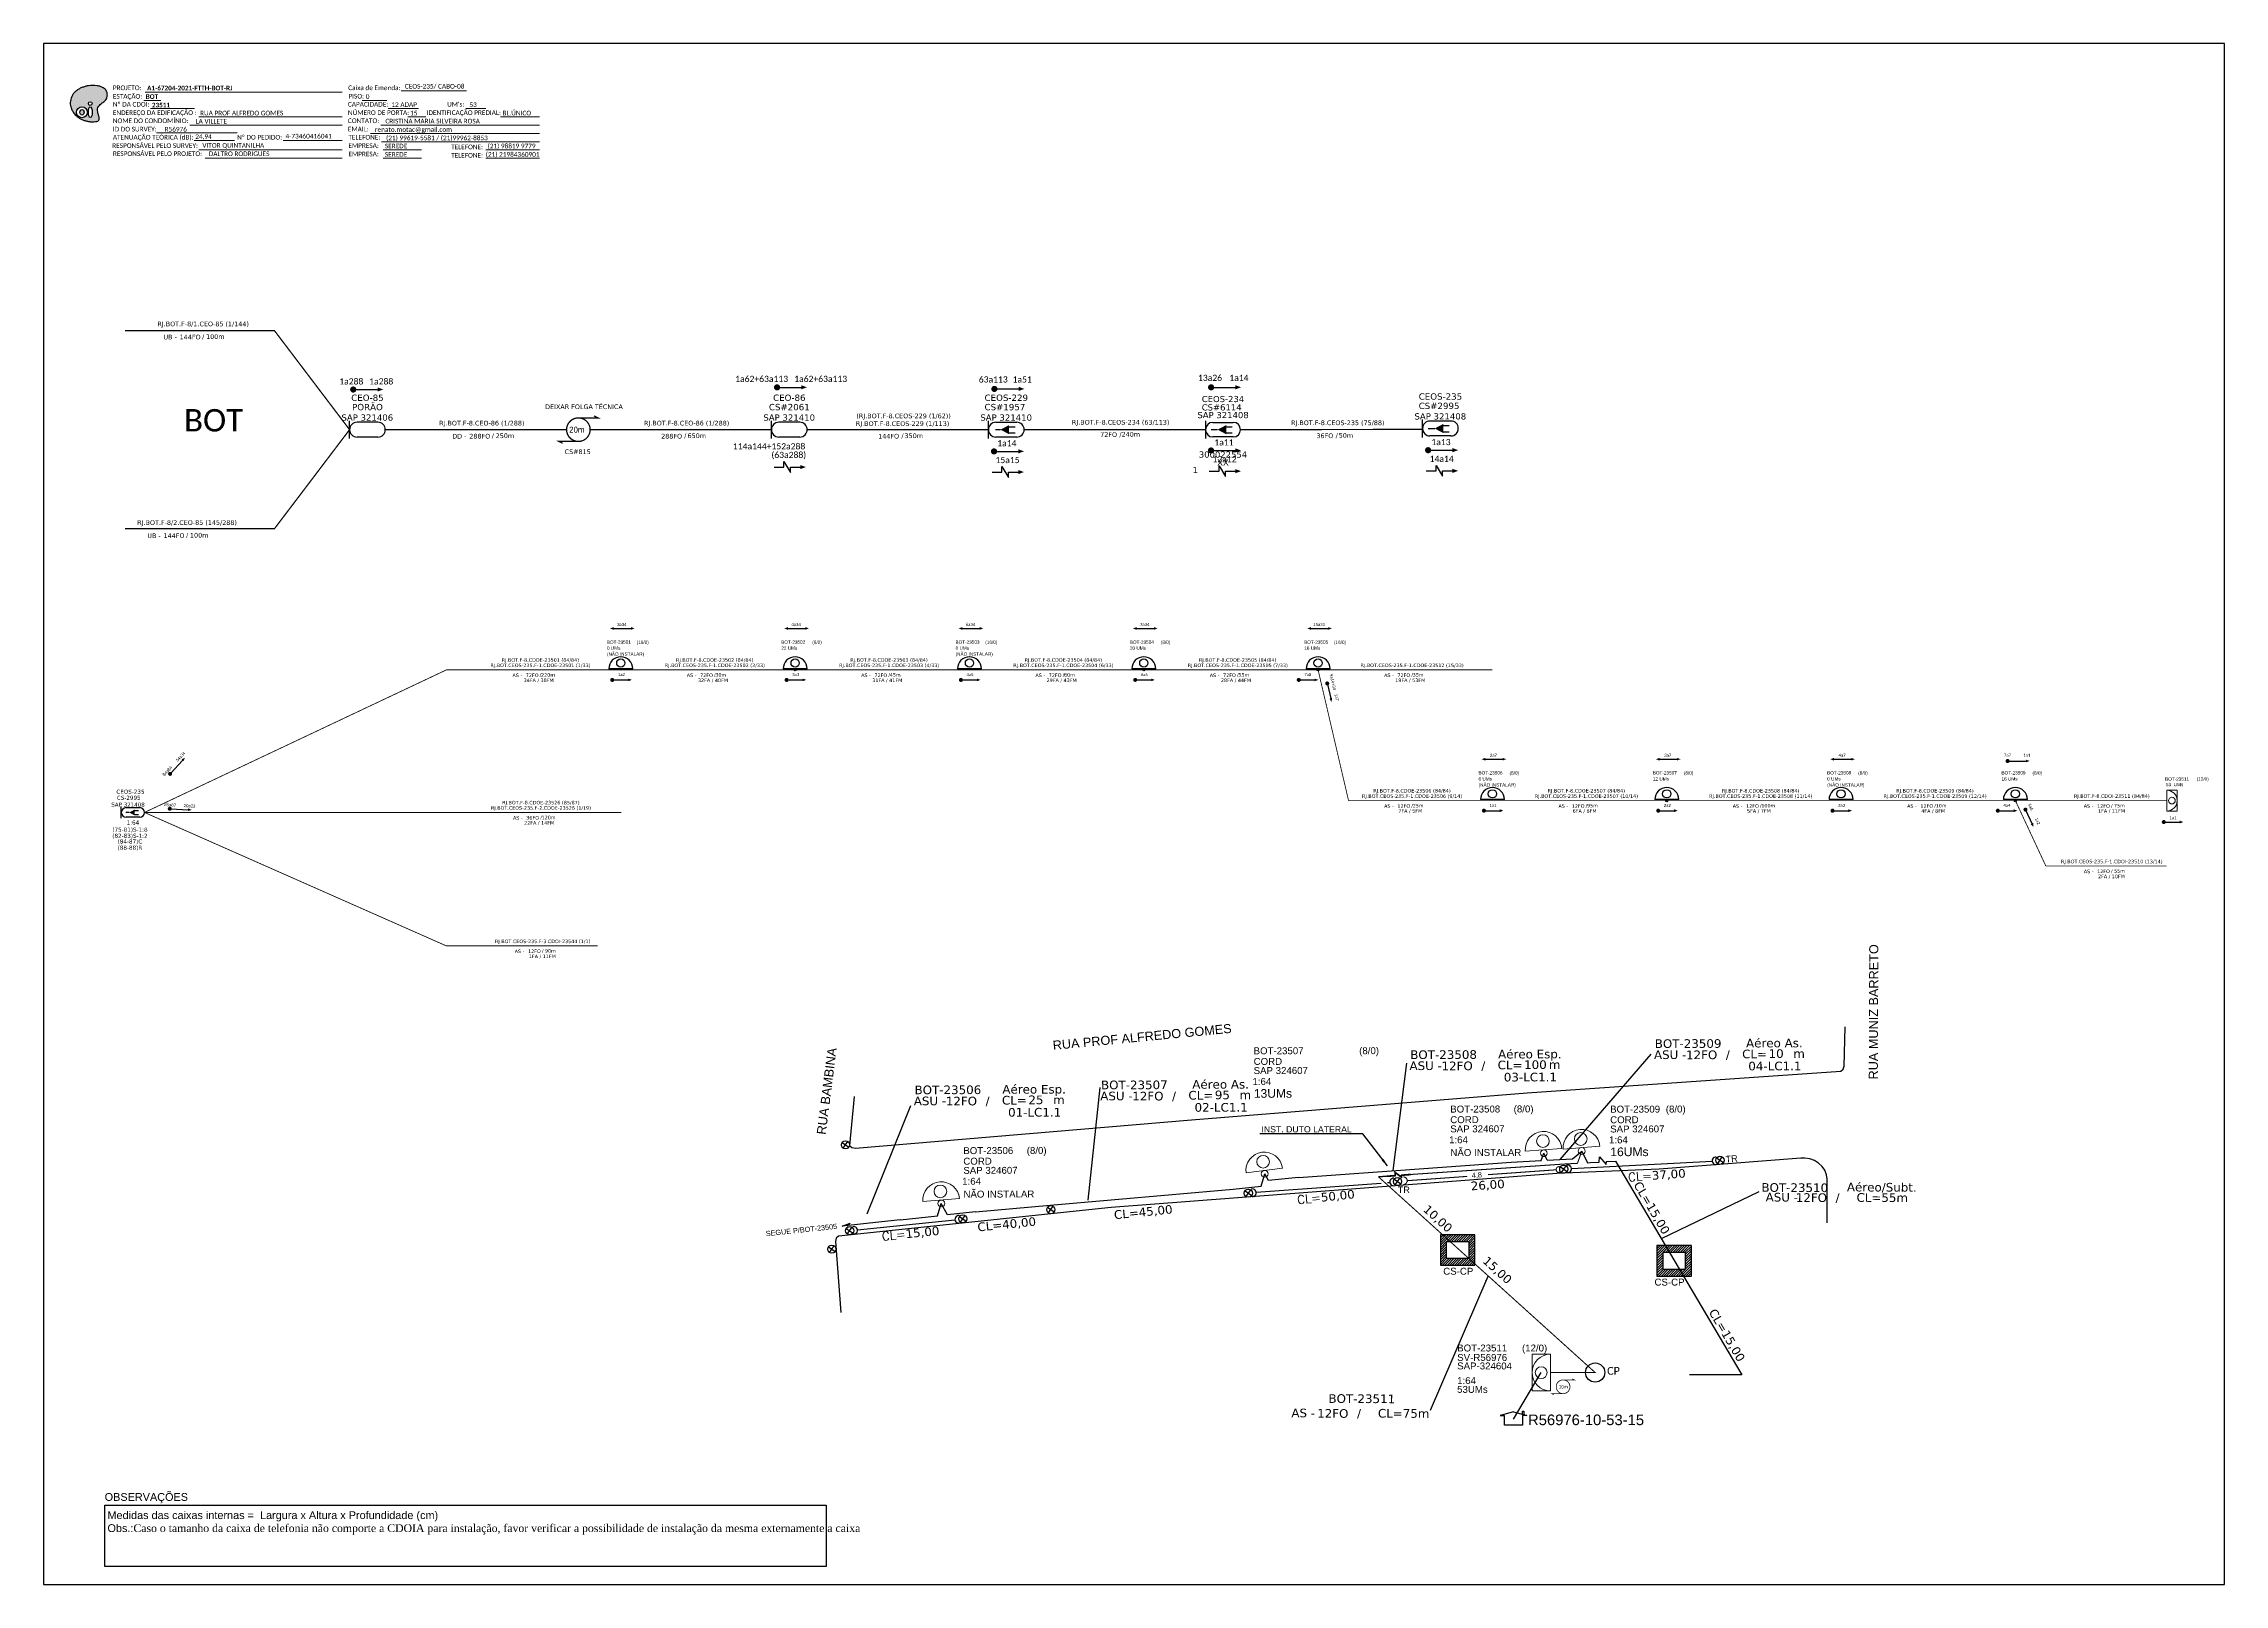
# Model space of a CAD drawing. Header units: metres. Extents: x -1286 to 461, y -500 to 94.
# Drawn here: x -1286 to -445, y -500 to 94 of the extents above; entities that cross this region are included whole.
import ezdxf
from ezdxf.enums import TextEntityAlignment as Align

# ---------------------------------------------------------------- set-up
doc = ezdxf.new("R2010")
doc.units = ezdxf.units.M
for name, color, linetype in [('10.1-Caixas Subterrâneas', 5, 'Continuous'), ('20.4-CEOS', 1, 'Continuous'), ('20.5-CABO AÉREO', 1, 'Continuous'), ('20.5-CEO', 1, 'Continuous'), ('CABO OPTICO EXISTENTE', 5, 'Continuous'), ('CAP a instalar', 1, 'Continuous'), ('CD de instalação futura', 8, 'Continuous'), ('celulas gpon', 7, 'Continuous'), ('Folga', 1, 'Continuous'), ('label_cabos', 7, 'Continuous'), ('Legenda', 1, 'Continuous'), ('Postes Existentes NA', 1, 'Continuous'), ('QUADRA', 7, 'Continuous'), ('SEGMENTO', 10, 'Continuous'), ('SETA', 7, 'Continuous'), ('Subida Lateral', 5, 'Continuous'), ('surveys', 7, 'Continuous'), ('surveys legendas', 7, 'Continuous')]:
    doc.layers.add(name, color=color, linetype=linetype)
for name, color, linetype, lineweight in [("20.0-LEGENDA DOS CDO'S", 1, 'Continuous', 0), ('20.1-CDO_INTERIOR', 1, 'Continuous', 0), ('20.2-CDO_POSTE', 1, 'Continuous', 5), ('20.6-CORDOALHA_SUPORTE', 7, 'Continuous', 25), ('40.1-ETIQUETAS', 1, 'Continuous', 20), ('CORDOALHA_SUPORTE', 7, 'Continuous', 25), ('Segmento Logradouro Texto', 238, 'Continuous', 0)]:
    doc.layers.add(name, color=color, linetype=linetype, lineweight=lineweight)
doc.layers.add('DROP DE CLIENTE', color=140, linetype='Continuous', plot=False)
doc.layers.add('EXTRA', color=50, linetype='Continuous', plot=False)
doc.styles.add('ARIAL', font='arial.ttf')
doc.styles.add('DIGICADE', font='arial.ttf')
doc.styles.add('ROMANS', font='romans.shx')
doc.styles.add('siredit', font='verdana.ttf')
doc.styles.add('WMF-Calibri0', font='calibri.ttf')
doc.styles.add('WMF-Calibri1', font='calibrib.ttf')
doc.linetypes.add('FENCELINE1', pattern='A,0.25,-0.1,[133,ltypeshp.shx,S=0.1,R=0,X=-0.1,Y=0],-0.1,1', length=1.45)
doc.dimstyles.new('CC', dxfattribs={"dimtxt": 0.8, "dimasz": 2, "dimexe": 0.18, "dimexo": 0.0625, "dimgap": 0.09, "dimtad": 0, "dimdec": 0, "dimrnd": 1, "dimzin": 0, "dimdsep": 46, "dimtxsty": 'siredit', "dimblk": 'NONE', "dimcen": 0, "dimse1": 1, "dimse2": 1, "dimsd1": 1, "dimsd2": 1, "dimclrt": 7, "dimadec": 0, "dimazin": 0, "dimtfac": 1, "dimtdec": 0, "dimtofl": 0, "dimtmove": 0, "dimatfit": 3, "dimfxl": 0, "dimtolj": 1, "dimtzin": 0, "dimarcsym": 0})

# ---------------------------------------------------------------- blocks, each defined once
blk = doc.blocks.new('OI')
h = blk.add_hatch(color=40)
edge = h.paths.add_edge_path()
edge.add_spline(control_points=[(4.35, -0.67), (3.92, -0.99), (3.26, -1.5), (2.81, -2.59), (2.9, -3.5), (3.06, -4.27), (3.31, -4.85), (3.37, -5.39), (3.4, -5.88), (3.2, -6.4), (2.54, -6.61), (1.65, -6.63), (0.55, -6.67), (-0.56, -6.42), (-1.61, -6.14), (-2.77, -5.61), (-3.92, -4.77), (-4.89, -3.7), (-5.34, -2.65), (-5.6, -1.94), (-5.85, -0.96), (-5.71, 0.47), (-5.1, 2.02), (-4.14, 3.02), (-3.3, 3.61), (-2.37, 4.16), (-1.36, 4.44), (-0.56, 4.7), (0.79, 4.85), (2.24, 4.97), (3.79, 4.57), (4.67, 4.21), (5.44, 3.65), (5.76, 2.99), (6.03, 2.21), (6.01, 1.46), (5.72, 0.64), (5.31, 0.08), (4.88, -0.38), (4.51, -0.55), (4.35, -0.67)], knot_values=[0, 0, 0, 0, 1.60434, 2.417191, 3.427595, 4.282808, 4.776746, 5.304182, 5.888771, 6.258406, 6.858137, 7.79129, 8.986195, 10.124242, 11.187857, 12.242908, 13.953784, 15.414161, 16.515391, 17.349188, 17.675853, 19.552021, 21.515531, 22.568638, 23.63245, 24.621084, 25.782718, 26.745347, 27.142653, 29.870543, 31.004649, 31.921532, 32.709589, 33.801391, 34.042471, 35.192333, 35.971461, 36.628871, 37.254359, 37.836911, 37.836911, 37.836911, 37.836911], degree=3, periodic=0)
h.paths.add_polyline_path([(1.13, -0.87, -1), (-0.04, -0.87, -1)], flags=16)
edge = h.paths.add_edge_path(flags=16)
edge.add_ellipse((0.56, -3.59), major_axis=(-0.02, 1.71), ratio=0.361305, start_angle=0, end_angle=360)
h.paths.add_polyline_path([(-0.36, -3.62, -1), (-3.8, -3.62, -1)], flags=16)
edge = h.paths.add_edge_path(flags=0)
edge.add_ellipse((-2.08, -3.62), major_axis=(0, 0.885), ratio=0.758294, start_angle=0, end_angle=360)
at = {"color": 40}
for centre, radius in [((-2.08, -3.62), 1.72), ((0.54, -0.87), 0.587)]:
    blk.add_circle(centre, radius, dxfattribs=at)
blk.add_ellipse((-2.08, -3.62), major_axis=(0, 0.885), ratio=0.758294, start_param=-3.141592653589792, end_param=3.141592653589792, dxfattribs=at)
blk.add_ellipse((0.56, -3.59), major_axis=(-0.02, 1.71), ratio=0.361305, dxfattribs=at)
at = {"color": 40, "start_tangent": (-0.800898, -0.598801), "end_tangent": (-0.800898, -0.598801)}
blk.add_spline([(4.35, -0.67), (3.2, -1.78), (2.9, -2.54), (2.92, -3.55), (3.12, -4.38), (3.28, -4.85), (3.37, -5.37), (3.35, -5.95), (3.2, -6.29), (2.66, -6.55), (1.73, -6.63), (0.54, -6.62), (-0.58, -6.41), (-1.6, -6.11), (-2.56, -5.67), (-3.95, -4.67), (-4.89, -3.56), (-5.37, -2.56), (-5.64, -1.78), (-5.72, -1.46), (-5.63, 0.42), (-4.84, 2.22), (-4.13, 2.99), (-3.27, 3.62), (-2.4, 4.09), (-1.3, 4.47), (-0.37, 4.72), (0.02, 4.77), (2.75, 4.8), (3.85, 4.53), (4.69, 4.16), (5.31, 3.68), (5.85, 2.73), (5.93, 2.5), (5.94, 1.35), (5.67, 0.62), (5.29, 0.08), (4.84, -0.36), (4.35, -0.67)], degree=3, dxfattribs=at)
blk = doc.blocks.new('CDOE_CT_POST_DESENHO')
at = {"color": 0}
blk.add_line((2.14, 0.39), (-2.11, 0.39), dxfattribs=at)
for centre, radius in [((0.01, 1.4), 0.733), ((0.01, 0), 0.393)]:
    blk.add_circle(centre, radius, dxfattribs=at)
blk.add_arc((0.01, 0.39), 2.12, 0, 180, dxfattribs=at)
blk = doc.blocks.new('Inst CDOE-8 CAIXA DIST OPT CDOE 48F_8D C_SPL OPTAP')
at = {"layer": "20.0-LEGENDA DOS CDO'S", "color": 0, "style": 'ARIAL'}
for tag, p, height in [('FID', (0.12, 5.25), 0.8), ('FIBRAS_UTILIZADAS', (2.38, 5.26), 0.8), ('SAP', (0.12, 2.96), 0.8), ('CORDOALHA', (0.12, 4.02), 0.8), ('1:XX', (-0.01, 1.7), 0.8), ('UMS', (0.14, 0.22), 1)]:
    blk.add_attdef(tag, p, '', height=height, rotation=0.118, dxfattribs=at)
at = {"layer": "20.0-LEGENDA DOS CDO'S", "color": 0}
for tag, p, style, flags in [('ID_ATIVIDADE', (0.12, 6.47), 'ARIAL', 3), ('FATOR', (7.92, 6.47), 'ARIAL', 1), ('QTDE', (0.23, -0.97), 'DIGICADE', 3)]:
    blk.add_attdef(tag, p, '', height=0.8, rotation=0.118, dxfattribs=dict(at, style=style, flags=flags))
blk = doc.blocks.new('*X70')
at = {"color": 0, "linetype": 'Continuous'}
for p, q in [((-1.25, 0.34099), (-0.49099, 1.1)), ((-1.25, 0.517767), (-0.667767, 1.1)), ((-1.25, 0.694544), (-0.844544, 1.1)), ((-1.25, 0.87132), (-1.02132, 1.1)), ((-1.25, 1.048097), (-1.198097, 1.1)), ((-1.25, 0.164214), (-0.8035, 0.610714)), ((-1.25, -0.012563), (-0.8035, 0.433937)), ((-1.25, -0.18934), (-0.8035, 0.25716)), ((-1.25, -0.366117), (-0.8035, 0.080383)), ((-0.789214, 0.625), (-0.314214, 1.1)), ((-0.612437, 0.625), (-0.137437, 1.1)), ((-0.43566, 0.625), (0.03934, 1.1)), ((-0.258883, 0.625), (0.216117, 1.1)), ((-0.082107, 0.625), (0.392893, 1.1)), ((0.09467, 0.625), (0.56967, 1.1)), ((0.271447, 0.625), (0.746447, 1.1)), ((0.448223, 0.625), (0.923223, 1.1)), ((0.625, 0.625), (1.1, 1.1)), ((0.801777, 0.625), (1.25, 1.073223)), ((0.8035, 0.449947), (1.25, 0.896447)), ((0.8035, 0.27317), (1.25, 0.71967)), ((0.8035, 0.096393), (1.25, 0.542893)), ((0.8035, -0.080383), (1.25, 0.366117)), ((0.8035, -0.25716), (1.25, 0.18934)), ((0.8035, -0.433937), (1.25, 0.012563)), ((-1.25, -0.542893), (-0.8035, -0.096393)), ((-1.25, -0.71967), (-0.8035, -0.27317)), ((-1.25, -0.896447), (-0.8035, -0.449947)), ((-1.25, -1.073223), (-0.801777, -0.625)), ((-1.1, -1.1), (-0.625, -0.625)), ((-0.923223, -1.1), (-0.448223, -0.625)), ((-0.746447, -1.1), (-0.271447, -0.625)), ((-0.56967, -1.1), (-0.09467, -0.625)), ((-0.392893, -1.1), (0.082107, -0.625)), ((-0.216117, -1.1), (0.258883, -0.625)), ((-0.03934, -1.1), (0.43566, -0.625)), ((0.137437, -1.1), (0.612437, -0.625)), ((0.314214, -1.1), (0.789214, -0.625)), ((0.49099, -1.1), (1.25, -0.34099)), ((0.667767, -1.1), (1.25, -0.517767)), ((0.8035, -0.610714), (1.25, -0.164214)), ((0.844544, -1.1), (1.25, -0.694544)), ((1.02132, -1.1), (1.25, -0.87132)), ((1.198097, -1.1), (1.25, -1.048097))]:
    blk.add_line(p, q, dxfattribs=at)
blk = doc.blocks.new('MANHOLE_MQ')
at = {"color": 0, "linetype": 'Continuous'}
for p, q in [((0.00000623, 0.00000569), (-0.00000627, 0.00000569)), ((-0.00000627, 0.00000569), (-0.00000627, -0.00000531)), ((-0.00000404, 0.00000331), (0.00000399, 0.00000331)), ((-0.00000404, -0.00000294), (-0.00000404, 0.00000331)), ((0.00000399, 0.00000331), (0.00000399, -0.00000294)), ((0.00000623, -0.00000531), (0.00000623, 0.00000569)), ((-0.00000627, -0.00000531), (0.00000623, -0.00000531)), ((0.00000399, -0.00000294), (-0.00000404, -0.00000294)), ((0.00000399, -0.00000294), (0.00000399, -0.00000294))]:
    blk.add_line(p, q, dxfattribs=at)
at = {"color": 0, "linetype": 'Continuous', "xscale": 5e-06, "yscale": 5e-06, "zscale": 1e-05}
blk.add_blockref('*X70', (-0.00000002, 0.00000019), dxfattribs=at)
blk = doc.blocks.new('CDOE_CT_POSTE')
at = {"layer": "20.0-LEGENDA DOS CDO'S", "color": 0, "style": 'ARIAL'}
for tag, p in [('CDO_N', (0.12, 5.25)), ('CORDOALHA', (0.12, 4.02)), ('SAP', (0.12, 2.96)), ('1:XX', (0.14, 1.23)), ('UMS', (0.14, 0.22))]:
    blk.add_attdef(tag, p, '', height=0.68, rotation=0.118, dxfattribs=at)
blk.add_attdef('FIBRAS_UTILIZADAS', text='', height=0.68, rotation=0.118, dxfattribs=at).set_placement((7.83, 5.26), align=Align.CENTER)
blk = doc.blocks.new('Inst CORD BENZINAL 4.55MM 3F (sem recursos)')
at = {"layer": '20.6-CORDOALHA_SUPORTE', "color": 0, "lineweight": 0, "style": 'ROMANS'}
blk.add_attdef('LANCE', text='', height=1, dxfattribs=at).set_placement((-0.54, -2.21), align=Align.RIGHT)
at = {"layer": '20.6-CORDOALHA_SUPORTE', "color": 0, "style": 'siredit'}
blk.add_attdef('QTDE', (-0.54, -2.21), '', height=1, rotation=359.69, dxfattribs=at)
at = {"layer": '20.6-CORDOALHA_SUPORTE', "color": 0, "lineweight": 0, "style": 'ROMANS'}
for tag, p, flags in [('FATOR', (-5.2, -4.44), 3), ('ID_ATIVIDADE', (-5.2, -6.67), 3), ('FID', (-5.2, -8.9), 1)]:
    blk.add_attdef(tag, p, '', height=1, dxfattribs=dict(at, flags=flags))
blk = doc.blocks.new('Inst CB AS CFOA-SM-ASU-120-S-12')
at = {"layer": 'label_cabos', "color": 0, "style": 'siredit'}
for tag, flags, p in [('ID_ATIVIDADE', 3, (1.31, 2.67)), ('FATOR', 1, (11.56, 2.55))]:
    blk.add_attdef(tag, text='', height=1, rotation=359.69, dxfattribs=dict(at, flags=flags)).set_placement(p, align=Align.MIDDLE_CENTER)
for tag, p in [('TIPO_CABO', (1.26, 0)), ('DESTINO_CABO', (3.13, 1.26)), ('CABO', (4.69, -0.05)), ('/', (7.71, -0.05)), ('LANCE', (10.81, 0)), ('TIPO_CABO', (13.11, 1.24)), ('UND', (15.96, 0)), ('FID', (13.15, -1.41))]:
    blk.add_attdef(tag, text='', height=1, rotation=359.69, dxfattribs=at).set_placement(p, align=Align.MIDDLE_CENTER)
blk.add_attdef('QTDE', (12.43, -0.47), '', height=1, rotation=359.69, dxfattribs=at)
blk = doc.blocks.new('_None')
blk = doc.blocks.new('Inst CB ESP CFOA-SM-ASU-120-S-12')
at = {"layer": 'label_cabos', "color": 0, "style": 'siredit'}
for tag, flags, p in [('ID_ATIVIDADE', 3, (1.31, 2.67)), ('FATOR', 1, (11.56, 2.55))]:
    blk.add_attdef(tag, text='', height=1, rotation=359.69, dxfattribs=dict(at, flags=flags)).set_placement(p, align=Align.MIDDLE_CENTER)
for tag, p in [('TIPO_CABO', (1.26, 0)), ('DESTINO_CABO', (3.13, 1.26)), ('CABO', (4.69, -0.05)), ('/', (7.71, -0.05)), ('LANCE', (10.81, 0)), ('TIPO_CABO', (13.11, 1.24)), ('UND', (15.96, 0)), ('FID', (13.15, -1.41))]:
    blk.add_attdef(tag, text='', height=1, rotation=359.69, dxfattribs=at).set_placement(p, align=Align.MIDDLE_CENTER)
blk.add_attdef('QTDE', (12.43, -0.47), '', height=1, rotation=359.69, dxfattribs=at)
blk = doc.blocks.new('LEGENDA DOS CABOS')
at = {"layer": 'EXTRA', "color": 0, "style": 'siredit'}
for tag, p in [('ID', (4.6, 0.97)), ('XX', (9.03, 0.97))]:
    blk.add_attdef(tag, text='', height=0.48, rotation=359.69, dxfattribs=at).set_placement(p, align=Align.MIDDLE_CENTER)
at = {"layer": 'Legenda', "color": 0, "style": 'siredit'}
for tag, p in [('TIPO_CABO', (1.31, 0)), ('CABO', (4.69, -0.05)), ('/', (6.81, -0.05)), ('METROS', (10.03, -0.05))]:
    blk.add_attdef(tag, text='', height=0.8, rotation=359.69, dxfattribs=at).set_placement(p, align=Align.MIDDLE_CENTER)
blk = doc.blocks.new('A$C07E14978')
at = {"layer": 'Folga', "color": 0, "const_width": 0.137}
for points in [[(2.23, 0.28), (0.03, 0.28), (0.47, 0.06)], [(2.23, 2.92), (4.42, 2.92), (3.98, 3.13)]]:
    blk.add_lwpolyline(points, dxfattribs=at)
at = {"layer": 'Folga', "color": 0, "const_width": 0.146}
blk.add_lwpolyline([(2.23, 2.92, 1.000012), (2.23, 0.28, 0.999978)], format="xyb", close=True, dxfattribs=at)
at = {"layer": 'Folga', "color": 0}
blk.add_text('10m', height=0.659, dxfattribs=at).set_placement((1.38, 1.27))

msp = doc.modelspace()

# ---------------------------------------------------------------- linework, layer by layer
at = {"color": 7}
for p, q in [((-1058.85, -146.81), (-1068.1, -146.81)), ((-924.4, -146.81), (-933.64, -146.81)), ((-722.72, -197.22), (-731.96, -197.22)), ((-588.26, -197.22), (-597.51, -197.22))]:
    msp.add_line(p, q, dxfattribs=at)
at = {"color": 0}
for p, q in [((-1262.5, -469.23), (-984.25, -469.23)), ((-1262.5, -492.93), (-1262.5, -469.23)), ((-984.25, -469.23), (-984.25, -492.93)), ((-984.25, -492.93), (-1262.5, -492.93))]:
    msp.add_line(p, q, dxfattribs=at)
msp.add_lwpolyline([(-1286.07, -499.81), (-445.07, -499.81), (-445.07, 94.19), (-1286.07, 94.19)], close=True)
at = {"color": 7, "lineweight": 0}
for points in [[(-1148.15, 76.01), (-1123.01, 76.01)], [(-1247.47, 72.24), (-1240.92, 72.24)], [(-1246.96, 75.52), (-1170.98, 75.52)], [(-1244.81, 69.17), (-1227.84, 69.17)], [(-1163.19, 72.28), (-1153.71, 72.28)], [(-1153.14, 69.17), (-1141.52, 69.17)], [(-1123.2, 69.17), (-1115.53, 69.17)], [(-1242.49, 59.75), (-1211.44, 59.75)], [(-1229.65, 62.82), (-1170.98, 62.82)], [(-1226.24, 65.93), (-1170.98, 65.93)], [(-1160.06, 59.58), (-1094.8, 59.58)], [(-1156.02, 62.82), (-1094.8, 62.82)], [(-1145.56, 65.93), (-1138.61, 65.93)], [(-1109.86, 65.93), (-1094.82, 65.93)], [(-1227.96, 56.79), (-1212.45, 56.79)], [(-1226.24, 53.23), (-1170.98, 53.23)], [(-1193.73, 56.79), (-1170.96, 56.79)], [(-1155.78, 56.34), (-1094.8, 56.34)], [(-1155.17, 53.23), (-1140.37, 53.23)], [(-1115.57, 53.23), (-1094.8, 53.23)], [(-1223.75, 49.99), (-1170.98, 49.99)], [(-1155.17, 49.99), (-1140.37, 49.99)], [(-1115.57, 49.99), (-1094.8, 49.99)]]:
    msp.add_lwpolyline(points, dxfattribs=at)
at = {"color": 7}
for points, const_width in [([(-1167.26, -39.16, 1), (-1166.07, -39.16, 1)], 1.19), ([(-1003.82, -38.32, 1), (-1002.64, -38.32, 1)], 1.19), ([(-920, -38.93, 1), (-918.82, -38.93, 1)], 1.19), ([(-836.42, -38.32, 1), (-835.23, -38.32, 1)], 1.19), ([(-1079.84, -50.1, 1.000012), (-1079.84, -59.17, 0.999978)], 0.504), ([(-920.15, -63, 1), (-918.96, -63, 1)], 1.19), ([(-836.44, -62.67, 1), (-835.25, -62.67, 1)], 1.19), ([(-752.73, -62.55, 1), (-751.54, -62.55, 1)], 1.19), ([(-1067.16, -151.11, 1), (-1066.38, -151.11, 1)], 0.777), ([(-999.93, -151.11, 1), (-999.15, -151.11, 1)], 0.777), ([(-932.7, -151.11, 1), (-931.92, -151.11, 1)], 0.777), ([(-865.47, -151.11, 1), (-864.7, -151.11, 1)], 0.777), ([(-802.42, -151.11, 1), (-801.64, -151.11, 1)], 0.777), ([(-791.13, -152.1, 1), (-790.96, -152.86, 1)], 0.777), ([(-529.06, -182.37, 1), (-528.29, -182.37, 1)], 0.777), ([(-1237.56, -187.61, 1), (-1237.04, -187.04, 1)], 0.777), ([(-1237.81, -200.77, 1), (-1237.04, -200.81, 1)], 0.777), ([(-731.02, -201.53, 1), (-730.24, -201.53, 1)], 0.777), ([(-663.79, -201.53, 1), (-663.02, -201.53, 1)], 0.777), ([(-596.57, -201.53, 1), (-595.79, -201.53, 1)], 0.777), ([(-532.83, -201.53, 1), (-532.05, -201.53, 1)], 0.777), ([(-521.94, -200.76, 1), (-521.61, -201.47, 1)], 0.777), ([(-468.81, -205.9, 1), (-468.03, -205.9, 1)], 0.777)]:
    msp.add_lwpolyline(points, format="xyb", close=True, dxfattribs=dict(at, const_width=const_width))
at = {"color": 7, "const_width": 0.472}
for points in [[(-1079.84, -50.1), (-1072.28, -50.1), (-1073.79, -49.35)], [(-1079.84, -59.17), (-1087.4, -59.17), (-1085.88, -59.93)]]:
    msp.add_lwpolyline(points, dxfattribs=at)
at = {"color": 7}
for points in [[(-1000.58, -69.06), (-1000.58, -66.96), (-998.07, -71.15), (-998.07, -69.06)], [(-916.49, -70.97), (-916.49, -68.87), (-913.98, -73.07), (-913.97, -70.97)], [(-832.77, -70.64), (-832.77, -68.53), (-830.26, -72.73), (-830.26, -70.64)], [(-749.06, -70.52), (-749.06, -68.41), (-746.55, -72.61), (-746.55, -70.52)]]:
    msp.add_lwpolyline(points, dxfattribs=at)
at = {"color": 10}
for points in [[(-978.12, -329.45), (-975.53, -331.24)], [(-977.72, -331.64), (-975.93, -329.05)], [(-640.88, -335.42), (-638.28, -337.21)], [(-640.47, -337.61), (-638.68, -335.02)], [(-765.22, -343.6), (-762.63, -345.39)], [(-764.82, -345.79), (-763.03, -343.2)], [(-701.14, -338.85), (-698.55, -340.63)], [(-700.74, -341.04), (-698.95, -338.44)], [(-822.75, -348.07), (-820.16, -349.86)], [(-822.35, -350.26), (-820.56, -347.67)], [(-932.9, -358), (-930.3, -359.78)], [(-932.49, -360.19), (-930.71, -357.59)], [(-898.96, -354.44), (-896.37, -356.23)], [(-898.56, -356.63), (-896.77, -354.04)], [(-983.4, -369.69), (-980.8, -371.48)], [(-982.99, -371.88), (-981.21, -369.29)], [(-976.52, -362.57), (-973.93, -364.35)], [(-976.12, -364.76), (-974.33, -362.16)]]:
    msp.add_lwpolyline(points, dxfattribs=at)
at = {"color": 3}
msp.add_lwpolyline([(-768.06, -342.48), (-771.22, -342.74)], dxfattribs=at)
at = {"color": 10}
for centre in [(-976.82, -330.35), (-639.58, -336.31), (-763.92, -344.5), (-699.84, -339.74), (-821.46, -348.97), (-931.6, -358.89), (-897.67, -355.34), (-982.1, -370.59), (-975.23, -363.46)]:
    msp.add_circle(centre, 1.57, dxfattribs=at)
at = {"color": 5}
msp.add_circle((-687.72, -418.15), 3.7, dxfattribs=at)
at = {"color": 7}
for centre in [(-1063.48, -146.81), (-929.02, -146.81), (-727.34, -197.22), (-592.89, -197.22)]:
    msp.add_arc(centre, 4.62, 0, 180, dxfattribs=at)
at = {"layer": '20.1-CDO_INTERIOR', "color": 1, "lineweight": 18}
msp.add_lwpolyline([(-463.27, -201.67), (-463.27, -193.64), (-467.28, -193.64), (-467.28, -201.67)], close=True, dxfattribs=at)
at = {"layer": '20.1-CDO_INTERIOR', "lineweight": 18}
msp.add_lwpolyline([(-712.07, -425.25), (-712.08, -411.08), (-704.99, -411.08), (-704.99, -425.24)], close=True, dxfattribs=at)
at = {"layer": '20.1-CDO_INTERIOR', "color": 1, "lineweight": 18}
msp.add_circle((-465.28, -197.65), 1.28, dxfattribs=at)
at = {"layer": '20.1-CDO_INTERIOR', "lineweight": 18}
msp.add_circle((-708.53, -418.16), 2.27, dxfattribs=at)
at = {"layer": '20.1-CDO_INTERIOR', "color": 1, "lineweight": 18}
msp.add_arc((-467.28, -197.65), 4.01, 270, 90, dxfattribs=at)
at = {"layer": '20.1-CDO_INTERIOR', "lineweight": 18}
msp.add_arc((-704.99, -418.16), 7.08, 90.02759, 270.02759, dxfattribs=at)
at = {"layer": '20.4-CEOS', "color": 7}
for p, q in [((-1157.16, -51.77), (-1165.21, -51.77)), ((-1157.16, -57.51), (-1165.21, -57.51)), ((-994.46, -51.77), (-1002.52, -51.77)), ((-994.46, -57.51), (-1002.52, -57.51)), ((-918.84, -51.77), (-910.78, -51.77)), ((-910.78, -57.51), (-918.84, -57.51)), ((-743.36, -51.31), (-751.42, -51.31)), ((-743.36, -57.05), (-751.42, -57.05)), ((-1254.24, -200.35), (-1249.02, -200.35)), ((-1249.02, -204.07), (-1254.24, -204.07))]:
    msp.add_line(p, q, dxfattribs=at)
for points in [[(-1168.08, -58.1), (-1168.08, -51.18)], [(-1005.39, -58.1), (-1005.39, -51.18)], [(-921.71, -58.1), (-921.71, -51.18)], [(-917.04, -54.64), (-918.97, -54.64)], [(-913.86, -53.5), (-911.41, -53.5)], [(-913.86, -55.89), (-911.41, -55.89)], [(-835.77, -54.63), (-833.32, -54.63)], [(-830.15, -53.49), (-827.7, -53.49)], [(-830.15, -55.88), (-827.7, -55.88)], [(-754.29, -57.64), (-754.29, -50.72)], [(-752.06, -54.18), (-749.61, -54.18)], [(-746.44, -53.04), (-743.99, -53.04)], [(-746.44, -55.43), (-743.99, -55.43)], [(-1256.1, -204.45), (-1256.1, -199.97)], [(-1251.01, -201.47), (-1249.43, -201.47)], [(-1253.07, -202.21), (-1254.32, -202.21)], [(-1251.01, -203.02), (-1249.43, -203.02)]]:
    msp.add_lwpolyline(points, dxfattribs=at)
for points in [[(-917.04, -54.64, 0, 3.55, 0), (-913.71, -54.64, 3.55, 3.55, 0)], [(-833.32, -54.63, 0, 3.55, 0), (-830, -54.63, 3.55, 3.55, 0)], [(-749.61, -54.18, 0, 3.55, 0), (-746.29, -54.18, 3.55, 3.55, 0)], [(-1253.07, -202.21, 0, 2.3, 0), (-1250.91, -202.21, 2.3, 2.3, 0)]]:
    msp.add_lwpolyline(points, format="xyseb", dxfattribs=at)
for centre, radius, start, end in [((-1165.21, -54.64), 2.87, 90, 270), ((-1157.16, -54.64), 2.87, 270, 90), ((-1002.52, -54.64), 2.87, 90, 270), ((-994.46, -54.64), 2.87, 270, 90), ((-918.84, -54.64), 2.87, 90, 270), ((-910.78, -54.64), 2.87, 270, 90), ((-751.42, -54.18), 2.87, 90, 270), ((-743.36, -54.18), 2.87, 270, 90), ((-1254.24, -202.21), 1.86, 90, 270), ((-1249.02, -202.21), 1.86, 270, 90)]:
    msp.add_arc(centre, radius, start, end, dxfattribs=at)
at = {"layer": '20.5-CABO AÉREO', "color": 7, "ltscale": 50, "const_width": 0.48}
for points in [[(-1254.74, -16.45), (-1197.05, -16.45), (-1168.08, -54.64)], [(-1254.74, -92.83), (-1197.05, -92.83), (-1168.08, -54.64)], [(-1154.28, -54.64), (-1084.37, -54.64)], [(-907.91, -54.64), (-837.98, -54.64)], [(-824.47, -54.64), (-754.27, -54.52)]]:
    msp.add_lwpolyline(points, dxfattribs=at)
at = {"layer": '20.5-CEO', "color": 7}
for p, q in [((-835.17, -51.83), (-827.28, -51.83)), ((-827.28, -57.45), (-835.17, -57.45))]:
    msp.add_line(p, q, dxfattribs=at)
msp.add_lwpolyline([(-837.98, -51.25), (-837.98, -58.03)], dxfattribs=at)
for centre, start, end in [((-835.17, -54.64), 90, 270), ((-827.28, -54.64), 270, 90)]:
    msp.add_arc(centre, 2.81, start, end, dxfattribs=at)
at = {"layer": '20.6-CORDOALHA_SUPORTE'}
for p, q in [((-696.85, -339.42), (-642.58, -336.65)), ((-818.46, -348.64), (-770.24, -345.08)), ((-767.77, -344.9), (-766.92, -344.83)), ((-972.23, -363.14), (-934.6, -359.23))]:
    msp.add_line(p, q, dxfattribs=at)
for centre, start, end in [((-641.15, -336.48), 84.96765, 288.6817), ((-765.49, -344.66), 84.96765, 288.6817), ((-698.28, -339.59), 264.96765, 108.6817), ((-819.89, -348.81), 264.96765, 108.6817), ((-933.17, -359.05), 84.96765, 288.6817), ((-973.66, -363.31), 264.96765, 108.6817)]:
    msp.add_arc(centre, 1.44, start, end, dxfattribs=at)
at = {"layer": '40.1-ETIQUETAS', "color": 7, "const_width": 0.48}
for points in [[(-1075.3, -54.64), (-1005.39, -54.64)], [(-991.62, -54.64), (-921.71, -54.64)]]:
    msp.add_lwpolyline(points, dxfattribs=at)
at = {"layer": 'CAP a instalar', "color": 7, "linetype": 'FENCELINE1', "ltscale": 6, "const_width": 0.311}
for points in [[(-1247.16, -202.21), (-1130.7, -147.23)], [(-1130.7, -147.23), (-1063.47, -147.23)], [(-1063.47, -147.23), (-996.25, -147.23)], [(-996.25, -147.23), (-929.02, -147.23)], [(-929.02, -147.23), (-861.79, -147.23)], [(-861.79, -147.23), (-794.57, -147.23)], [(-794.57, -147.23), (-727.34, -147.23)], [(-794.57, -147.23), (-782.83, -197.65)], [(-782.83, -197.65), (-727.34, -197.65)], [(-727.34, -197.65), (-660.11, -197.65)], [(-660.11, -197.65), (-592.89, -197.65)], [(-592.89, -197.65), (-525.66, -197.65)], [(-525.66, -197.65), (-513.92, -222.86)], [(-1247.16, -202.21), (-1130.76, -253.65)], [(-1247.16, -202.21), (-1130.5, -202.21)], [(-1130.5, -202.21), (-1063.27, -202.21)], [(-513.92, -222.86), (-467.28, -222.86)], [(-1130.76, -253.65), (-1072.39, -253.65)]]:
    msp.add_lwpolyline(points, dxfattribs=at)
at = {"layer": 'CAP a instalar', "color": 1, "linetype": 'FENCELINE1', "ltscale": 6, "const_width": 0.311}
msp.add_lwpolyline([(-525.66, -197.65), (-467.28, -197.65)], dxfattribs=at)
at = {"layer": 'CAP a instalar', "color": 1, "linetype": 'FENCELINE1', "ltscale": 8, "const_width": 0.4}
for points in [[(-692.88, -332.75), (-694.54, -337.47), (-699.95, -337.77), (-758.81, -341.78)], [(-771.22, -342.74), (-768.06, -342.48)], [(-704.99, -418.16), (-687.72, -418.15), (-771.22, -342.74)]]:
    msp.add_lwpolyline(points, dxfattribs=at)
at = {"layer": 'CAP a instalar', "color": 7, "linetype": 'FENCELINE1', "ltscale": 5}
for points in [[(-720.14, -337.08), (-708.54, -336.42), (-707.55, -333.58)], [(-706.23, -336.29), (-706.23, -336.29), (-707.55, -333.58)], [(-706.23, -336.29), (-696.44, -335.77), (-692.88, -332.75)], [(-692.88, -332.75), (-690.7, -337.25), (-689.5, -337.18)], [(-827.35, -347.42), (-816.56, -346.3), (-815.13, -341.51)], [(-802.14, -342.95), (-813.69, -344.15), (-815.13, -341.51)], [(-802.14, -342.95), (-764.44, -340.21), (-720.14, -337.08)], [(-952.1, -358.87), (-941.31, -357.75), (-939.88, -352.95)], [(-926.7, -356.22), (-937.49, -357.35), (-939.88, -352.95)], [(-926.7, -356.22), (-897.95, -353.6), (-827.35, -347.42)], [(-955.72, -359.27), (-978.17, -361.66), (-975.04, -360.6), (-976.22, -361.66)], [(-955.72, -359.27), (-952.1, -358.87)]]:
    msp.add_lwpolyline(points, dxfattribs=at)
at = {"layer": 'CAP a instalar', "color": 5, "ltscale": 5, "const_width": 0.667}
msp.add_lwpolyline([(-768.06, -342.48), (-764.89, -342.23), (-764.9, -341.01), (-762.44, -342.77), (-762.33, -342.06), (-758.81, -341.78)], dxfattribs=at)
at = {"layer": 'CAP a instalar', "color": 7, "ltscale": 5}
msp.add_lwpolyline([(-679.87, -336.64), (-631.18, -419), (-651.38, -419)], dxfattribs=at)
at = {"layer": 'CD de instalação futura', "color": 7}
for centre in [(-1063.48, -144.61), (-929.02, -144.61), (-727.34, -195.03), (-592.89, -195.03)]:
    msp.add_circle(centre, 1.59, dxfattribs=at)
at = {"layer": 'CORDOALHA_SUPORTE', "const_width": 0.4}
for points in [[(-761.69, -345.63, 1.008225), (-761.67, -342.72)], [(-701.33, -340.96, -1.204285), (-701.55, -338.74)]]:
    msp.add_lwpolyline(points, format="xyb", dxfattribs=at)
for points in [[(-760.21, -344.18), (-737.08, -342.52)], [(-729.03, -341.85), (-702.78, -339.98)]]:
    msp.add_lwpolyline(points, dxfattribs=at)
at = {"layer": 'DROP DE CLIENTE'}
msp.add_lwpolyline([(-719.25, -436.17), (-708.53, -418.16)], dxfattribs=at)
at = {"layer": 'label_cabos', "color": 7}
for p, q in [((-991.63, -146.81), (-1000.87, -146.81)), ((-857.17, -146.81), (-866.42, -146.81)), ((-789.95, -146.81), (-799.19, -146.81)), ((-655.49, -197.22), (-664.74, -197.22))]:
    msp.add_line(p, q, dxfattribs=at)
at = {"layer": 'label_cabos', "color": 5}
msp.add_line((-521.04, -197.22), (-530.28, -197.22), dxfattribs=at)
at = {"layer": 'label_cabos', "color": 7}
for centre, radius in [((-996.25, -144.61), 1.59), ((-996.25, -147.23), 0.428), ((-861.79, -144.61), 1.59), ((-861.79, -147.23), 0.428), ((-794.57, -144.61), 1.59), ((-794.57, -147.23), 0.428), ((-660.11, -195.03), 1.59), ((-660.11, -197.65), 0.428)]:
    msp.add_circle(centre, radius, dxfattribs=at)
at = {"layer": 'label_cabos', "color": 5}
for centre, radius in [((-525.66, -195.03), 1.59), ((-525.66, -197.65), 0.428)]:
    msp.add_circle(centre, radius, dxfattribs=at)
at = {"layer": 'label_cabos', "color": 7}
for centre in [(-996.25, -146.81), (-861.79, -146.81), (-794.57, -146.81), (-660.11, -197.22)]:
    msp.add_arc(centre, 4.62, 0, 180, dxfattribs=at)
at = {"layer": 'label_cabos', "color": 5}
msp.add_arc((-525.66, -197.22), 4.62, 0, 180, dxfattribs=at)
at = {"layer": 'QUADRA', "color": 104}
for points in [[(-973.52, -311.7), (-975.24, -330.55), (-974.33, -331.38), (-972.91, -331.65), (-843.4, -320.65), (-713.95, -310.25), (-592.96, -301.98), (-592.04, -301.18), (-591.67, -300.04), (-591.34, -284.83)], [(-598.3, -360.44), (-598.23, -343.62), (-598.5, -341.86), (-599.18, -340.18), (-600.2, -338.68), (-601.53, -337.38), (-603.13, -336.39), (-604.92, -335.73), (-606.82, -335.44), (-608.43, -335.45), (-663.1, -339.74), (-702.44, -341.41), (-874.37, -354.53), (-979.58, -365.5), (-980.44, -366.35), (-980.72, -367.57), (-978.61, -394.94)]]:
    msp.add_lwpolyline(points, dxfattribs=at)
at = {"layer": 'SETA', "color": 7}
for points in [[(-1166.66, -39.16), (-1156.45, -39.16)], [(-1003.23, -38.32), (-993.02, -38.32)], [(-919.41, -38.93), (-909.2, -38.93)], [(-835.82, -38.32), (-825.61, -38.32)], [(-919.55, -63), (-909.34, -63)], [(-835.84, -62.67), (-825.63, -62.67)], [(-752.13, -62.55), (-741.92, -62.55)], [(-1004.37, -69.06), (-1000.58, -69.06)], [(-998.07, -69.06), (-994.27, -69.06)], [(-920.28, -70.97), (-916.49, -70.97)], [(-913.97, -70.97), (-910.18, -70.97)], [(-836.57, -70.64), (-832.77, -70.64)], [(-830.26, -70.64), (-826.47, -70.64)], [(-752.86, -70.52), (-749.06, -70.52)], [(-746.55, -70.52), (-742.76, -70.52)], [(-1066.24, -131.27), (-1059.56, -131.27)], [(-999.02, -131.27), (-992.33, -131.27)], [(-931.79, -131.27), (-925.11, -131.27)], [(-864.56, -131.27), (-857.88, -131.27)], [(-797.33, -131.27), (-790.65, -131.27)], [(-1066.77, -151.11), (-1060.09, -151.11)], [(-999.54, -151.11), (-992.86, -151.11)], [(-932.31, -151.11), (-925.63, -151.11)], [(-865.09, -151.11), (-858.41, -151.11)], [(-802.03, -151.11), (-795.35, -151.11)], [(-791.1, -152.24), (-789.59, -158.74)], [(-1237.03, -187.05), (-1232.51, -182.13)], [(-730.11, -181.69), (-723.43, -181.69)], [(-662.88, -181.69), (-656.2, -181.69)], [(-595.65, -181.69), (-588.97, -181.69)], [(-528.29, -182.38), (-521.61, -182.38)], [(-1237.04, -200.82), (-1230.37, -201.17)], [(-730.63, -201.53), (-723.95, -201.53)], [(-663.41, -201.53), (-656.72, -201.53)], [(-596.18, -201.53), (-589.5, -201.53)], [(-532.44, -201.53), (-525.76, -201.53)], [(-521.88, -200.89), (-519.07, -206.95)], [(-468.42, -205.9), (-461.74, -205.9)]]:
    msp.add_lwpolyline(points, dxfattribs=at)
for points in [[(-1157.27, -38.35), (-1155.09, -39.14), (-1157.27, -39.93)], [(-993.84, -37.51), (-991.66, -38.3), (-993.84, -39.09)], [(-910.02, -38.13), (-907.84, -38.92), (-910.02, -39.71)], [(-826.43, -37.51), (-824.25, -38.3), (-826.43, -39.09)], [(-910.16, -62.2), (-907.98, -62.99), (-910.16, -63.78)], [(-826.45, -61.86), (-824.27, -62.65), (-826.45, -63.44)], [(-742.74, -61.74), (-740.56, -62.53), (-742.74, -63.32)], [(-994.27, -68.27), (-992.1, -69.06), (-994.27, -69.85)], [(-910.18, -70.18), (-908, -70.97), (-910.18, -71.76)], [(-826.47, -69.84), (-824.29, -70.64), (-826.47, -71.43)], [(-742.76, -69.72), (-740.58, -70.52), (-742.76, -71.31)], [(-1066.24, -131.79), (-1067.67, -131.27), (-1066.24, -130.75)], [(-1059.56, -130.73), (-1058.14, -131.25), (-1059.56, -131.77)], [(-999.02, -131.79), (-1000.44, -131.27), (-999.02, -130.75)], [(-992.33, -130.73), (-990.91, -131.25), (-992.33, -131.77)], [(-931.79, -131.79), (-933.21, -131.27), (-931.79, -130.75)], [(-925.11, -130.73), (-923.68, -131.25), (-925.11, -131.77)], [(-864.56, -131.79), (-865.98, -131.27), (-864.56, -130.75)], [(-857.88, -130.73), (-856.46, -131.25), (-857.88, -131.77)], [(-797.33, -131.79), (-798.76, -131.27), (-797.33, -130.75)], [(-790.65, -130.73), (-789.23, -131.25), (-790.65, -131.77)], [(-1060.62, -150.58), (-1059.2, -151.1), (-1060.62, -151.62)], [(-993.4, -150.58), (-991.97, -151.1), (-993.4, -151.62)], [(-926.17, -150.58), (-924.75, -151.1), (-926.17, -151.62)], [(-858.94, -150.58), (-857.52, -151.1), (-858.94, -151.62)], [(-795.89, -150.58), (-794.46, -151.1), (-795.89, -151.62)], [(-789.2, -158.1), (-789.38, -159.61), (-790.21, -158.34)], [(-1232.91, -181.77), (-1231.56, -181.07), (-1232.14, -182.47)], [(-730.11, -182.21), (-731.53, -181.69), (-730.11, -181.17)], [(-723.43, -181.15), (-722, -181.67), (-723.43, -182.19)], [(-662.88, -182.21), (-664.3, -181.69), (-662.88, -181.17)], [(-656.2, -181.15), (-654.78, -181.67), (-656.2, -182.19)], [(-595.65, -182.21), (-597.08, -181.69), (-595.65, -181.17)], [(-588.97, -181.15), (-587.55, -181.67), (-588.97, -182.19)], [(-521.61, -181.85), (-520.18, -182.37), (-521.61, -182.88)], [(-1230.34, -200.63), (-1228.94, -201.23), (-1230.39, -201.67)], [(-724.49, -201), (-723.06, -201.52), (-724.49, -202.03)], [(-657.26, -201), (-655.84, -201.52), (-657.26, -202.03)], [(-590.03, -201), (-588.61, -201.52), (-590.03, -202.03)], [(-526.3, -201), (-524.87, -201.52), (-526.3, -202.03)], [(-518.81, -206.24), (-518.69, -207.75), (-519.76, -206.68)], [(-462.28, -205.37), (-460.85, -205.89), (-462.28, -206.4)]]:
    msp.add_solid(points, dxfattribs=at)
at = {"layer": 'Subida Lateral', "color": 7}
msp.add_lwpolyline([(-689.5, -337.18), (-686.12, -336.99), (-686.09, -335.02), (-683.42, -337.88), (-683.34, -336.83), (-679.87, -336.64)], dxfattribs=at)
at = {"layer": 'surveys'}
for p, q in [((-719.22, -433.24), (-724.36, -434.74)), ((-724.36, -434.74), (-722.75, -434.74)), ((-722.74, -438.42), (-722.74, -434.75)), ((-719.22, -433.24), (-714.08, -434.74)), ((-715.77, -433.02), (-715.23, -433.02)), ((-715.77, -434.23), (-715.77, -433.02)), ((-714.08, -434.74), (-715.69, -434.74)), ((-715.69, -434.74), (-715.69, -438.42)), ((-715.23, -433.02), (-715.23, -434.38)), ((-715.69, -438.42), (-722.74, -438.42))]:
    msp.add_line(p, q, dxfattribs=at)

# ---------------------------------------------------------------- block references
at = {"color": 7, "xscale": 1.213923925163967, "yscale": 1.213923925163967, "zscale": 1.213923925163967, "rotation": 0.1532896023949059}
msp.add_blockref('OI', (-1268.76, 72.14), dxfattribs=at)
at = {"layer": '10.1-Caixas Subterrâneas', "color": 30, "xscale": 1065958.514370527, "yscale": 1065958.514370527, "zscale": 1065958.514370527}
for p, rotation in [((-740.77, -370.69), 180.0000000000627), ((-657.27, -374.88), 180.0000000000628)]:
    msp.add_blockref('MANHOLE_MQ', p, dxfattribs=dict(at, rotation=rotation))
at = {"layer": "20.0-LEGENDA DOS CDO'S", "color": 252}
ref = msp.add_blockref('CDOE_CT_POSTE', (-744.01, -335.41), dxfattribs=dict(at, xscale=3.333333333333333, yscale=3.333333333333333, zscale=3.333333333333333))
ref.add_attrib('CDO_N', 'BOT-23508', (-743.61, -317.91), dxfattribs={"color": 0, "height": 2.667, "rotation": 0.11799, "style": 'ARIAL'})
ref.add_attrib('CORDOALHA', 'CORD', (-743.6, -322), dxfattribs={"color": 0, "height": 2.667, "rotation": 0.11799, "style": 'ARIAL'})
ref.add_attrib('SAP', 'SAP 324607', (-743.6, -325.54), dxfattribs={"color": 0, "height": 2.667, "rotation": 0.11799, "style": 'ARIAL'})
ref.add_attrib('1:XX', '1:64', (-744.05, -329.74), dxfattribs={"color": 0, "height": 2.667, "rotation": 0.11799, "style": 'ARIAL'})
ref.add_attrib('UMS', 'NÃO INSTALAR', (-743.54, -334.68), dxfattribs={"color": 0, "height": 2.6667, "rotation": 0.11799, "style": 'ARIAL'})
ref.add_attrib('FIBRAS_UTILIZADAS', '     (8/0)', dxfattribs={"color": 0, "height": 2.667, "rotation": 0.11799, "style": 'ARIAL'}).set_placement((-717.91, -317.86), align=Align.CENTER)
at = {"layer": "20.0-LEGENDA DOS CDO'S", "color": 5, "lineweight": 0}
ref = msp.add_blockref('Inst CDOE-8 CAIXA DIST OPT CDOE 48F_8D C_SPL OPTAP', (-682.34, -335.45), dxfattribs=dict(at, xscale=3.333333333333333, yscale=3.333333333333333, zscale=3.333333333333333))
ref.add_attrib('FID', 'BOT-23509', (-681.94, -317.95), dxfattribs={"color": 0, "height": 2.667, "rotation": 0.11799, "style": 'ARIAL'})
ref.add_attrib('CORDOALHA', 'CORD', (-681.93, -322.04), dxfattribs={"color": 0, "height": 2.667, "rotation": 0.11799, "style": 'ARIAL'})
ref.add_attrib('SAP', 'SAP 324607', (-681.92, -325.58), dxfattribs={"color": 0, "height": 2.667, "rotation": 0.11799, "style": 'ARIAL'})
ref.add_attrib('1:XX', '1:64', (-682.38, -329.78), dxfattribs={"color": 0, "height": 2.667, "rotation": 0.11799, "style": 'ARIAL'})
ref.add_attrib('UMS', '16UMs', (-681.87, -334.72), dxfattribs={"color": 0, "height": 3.333, "rotation": 0.11799, "style": 'ARIAL'})
ref.add_attrib('FIBRAS_UTILIZADAS', '(8/0)', dxfattribs={"color": 0, "height": 2.667, "rotation": 0.11799, "style": 'ARIAL'}).set_placement((-656.65, -317.89), align=Align.CENTER)
at = {"layer": "20.0-LEGENDA DOS CDO'S", "color": 252}
ref = msp.add_blockref('CDOE_CT_POSTE', (-931.79, -351.41), dxfattribs=dict(at, xscale=3.333333333333333, yscale=3.333333333333333, zscale=3.333333333333333))
ref.add_attrib('CDO_N', 'BOT-23506', (-931.39, -333.92), dxfattribs={"color": 0, "height": 2.667, "rotation": 0.11799, "style": 'ARIAL'})
ref.add_attrib('CORDOALHA', 'CORD', (-931.38, -338), dxfattribs={"color": 0, "height": 2.667, "rotation": 0.11799, "style": 'ARIAL'})
ref.add_attrib('SAP', 'SAP 324607', (-931.37, -341.54), dxfattribs={"color": 0, "height": 2.667, "rotation": 0.11799, "style": 'ARIAL'})
ref.add_attrib('1:XX', '1:64', (-931.83, -345.74), dxfattribs={"color": 0, "height": 2.667, "rotation": 0.11799, "style": 'ARIAL'})
ref.add_attrib('UMS', 'NÃO INSTALAR', (-931.32, -350.69), dxfattribs={"color": 0, "height": 2.6667, "rotation": 0.11799, "style": 'ARIAL'})
ref.add_attrib('FIBRAS_UTILIZADAS', '     (8/0)', dxfattribs={"color": 0, "height": 2.667, "rotation": 0.11799, "style": 'ARIAL'}).set_placement((-905.69, -333.87), align=Align.CENTER)
at = {"layer": '20.2-CDO_POSTE', "color": 8, "xscale": 3.333333333333333, "yscale": 3.333333333333333, "zscale": 3.333333333333333, "rotation": 4.528230860100363}
for p in [(-707.55, -333.58), (-939.88, -352.95)]:
    msp.add_blockref('CDOE_CT_POST_DESENHO', p, dxfattribs=at)
at = {"layer": '20.2-CDO_POSTE', "color": 5, "xscale": -3.333333333333333, "yscale": 3.333333333333333, "zscale": 3.333333333333333, "rotation": 4.615239203463455}
msp.add_blockref('CDOE_CT_POST_DESENHO', (-692.88, -332.75), dxfattribs=at)
at = {"layer": '20.2-CDO_POSTE', "color": 7, "xscale": -3.333333333333333, "yscale": 3.333333333333333, "zscale": 3.333333333333333, "rotation": 7.335452669223317}
msp.add_blockref('CDOE_CT_POST_DESENHO', (-815.13, -341.51), dxfattribs=at)
at = {"layer": '20.6-CORDOALHA_SUPORTE', "color": 0, "lineweight": 0}
ref = msp.add_blockref('Inst CORD BENZINAL 4.55MM 3F (sem recursos)', (-1221.31, 2932.59), dxfattribs=dict(at, xscale=3.333333333333333, yscale=3.333333333333333, zscale=3.333333333333333, rotation=6.067407867657144))
ref.add_attrib('QTDE', '50,00', (-793.34, -352.26), dxfattribs={"color": 0, "height": 3.333, "rotation": 5.75742, "style": 'siredit'})
ref.add_attrib('LANCE', 'CL=', dxfattribs={"color": 0, "lineweight": 0, "height": 3.333, "rotation": 6.06741, "style": 'ROMANS'}).set_placement((-793.34, -352.26), align=Align.RIGHT)
ref = msp.add_blockref('Inst CORD BENZINAL 4.55MM 3F (sem recursos)', (-1377.74, 2919.49), dxfattribs=dict(at, xscale=3.333333333333333, yscale=3.333333333333333, zscale=3.333333333333333, rotation=6.067407867657144))
ref.add_attrib('QTDE', '15,00', (-953.5, -366.37), dxfattribs={"color": 0, "height": 3.333, "rotation": 5.75742, "style": 'siredit'})
ref.add_attrib('LANCE', 'CL=', dxfattribs={"color": 0, "lineweight": 0, "height": 3.333, "rotation": 6.06741, "style": 'ROMANS'}).set_placement((-953.5, -366.37), align=Align.RIGHT)
at = {"layer": 'Folga', "xscale": 2.006958307478562, "yscale": 2.006958307478562, "zscale": 2.006958307478562}
msp.add_blockref('A$C07E14978', (-704.57, -426.84), dxfattribs=at)
at = {"layer": 'label_cabos'}
ref = msp.add_blockref('Inst CB ESP CFOA-SM-ASU-120-S-12', (-756.57, -299.86), dxfattribs=dict(at, xscale=3.333333333333333, yscale=3.333333333333333, zscale=3.333333333333333, rotation=0.4634636605450986))
ref.add_attrib('DESTINO_CABO', 'BOT-23508', dxfattribs={"color": 0, "height": 3.333, "rotation": 0.15347, "style": 'siredit'}).set_placement((-746.17, -295.57), align=Align.MIDDLE_CENTER)
ref.add_attrib('TIPO_CABO', 'Aéreo Esp.', dxfattribs={"color": 0, "height": 3.333, "rotation": 0.15347, "style": 'siredit'}).set_placement((-712.91, -295.36), align=Align.MIDDLE_CENTER)
ref.add_attrib('CABO', '12FO', dxfattribs={"color": 0, "height": 3.333, "rotation": 0.15347, "style": 'siredit'}).set_placement((-740.95, -299.91), align=Align.MIDDLE_CENTER)
ref.add_attrib('/', '/', dxfattribs={"color": 0, "height": 3.33, "rotation": 0.15347, "style": 'siredit'}).set_placement((-730.86, -299.82), align=Align.MIDDLE_CENTER)
ref.add_attrib('TIPO_CABO', 'ASU - ', dxfattribs={"color": 0, "height": 3.333, "rotation": 0.15347, "style": 'siredit'}).set_placement((-752.36, -299.84), align=Align.MIDDLE_CENTER)
ref.add_attrib('FID', '03-LC1.1', dxfattribs={"color": 0, "height": 3.333, "rotation": 0.15347, "style": 'siredit'}).set_placement((-712.71, -304.22), align=Align.MIDDLE_CENTER)
ref.add_attrib('LANCE', 'CL=', dxfattribs={"color": 0, "height": 3.333, "rotation": 0.15347, "style": 'siredit'}).set_placement((-720.54, -299.56), align=Align.MIDDLE_CENTER)
ref.add_attrib('QTDE', '100', (-715.13, -301.11), dxfattribs={"color": 0, "height": 3.333, "rotation": 0.15347, "style": 'siredit'})
ref.add_attrib('UND', 'm', dxfattribs={"color": 0, "height": 3.33, "rotation": 0.15347, "style": 'siredit'}).set_placement((-703.36, -299.42), align=Align.MIDDLE_CENTER)
ref = msp.add_blockref('Inst CB AS CFOA-SM-ASU-120-S-12', (-662.28, -295.6), dxfattribs=dict(at, xscale=3.333333333333333, yscale=3.333333333333333, zscale=3.333333333333333, rotation=0.4634636605450991))
ref.add_attrib('DESTINO_CABO', 'BOT-23509', dxfattribs={"color": 0, "height": 3.333, "rotation": 0.15347, "style": 'siredit'}).set_placement((-651.88, -291.31), align=Align.MIDDLE_CENTER)
ref.add_attrib('TIPO_CABO', 'Aéreo As.', dxfattribs={"color": 0, "height": 3.333, "rotation": 0.15347, "style": 'siredit'}).set_placement((-618.62, -291.1), align=Align.MIDDLE_CENTER)
ref.add_attrib('CABO', '12FO', dxfattribs={"color": 0, "height": 3.333, "rotation": 0.15347, "style": 'siredit'}).set_placement((-646.66, -295.65), align=Align.MIDDLE_CENTER)
ref.add_attrib('/', '/', dxfattribs={"color": 0, "height": 3.33, "rotation": 0.15347, "style": 'siredit'}).set_placement((-636.56, -295.57), align=Align.MIDDLE_CENTER)
ref.add_attrib('TIPO_CABO', 'ASU - ', dxfattribs={"color": 0, "height": 3.333, "rotation": 0.15347, "style": 'siredit'}).set_placement((-658.07, -295.59), align=Align.MIDDLE_CENTER)
ref.add_attrib('FID', '04-LC1.1', dxfattribs={"color": 0, "height": 3.333, "rotation": 0.15347, "style": 'siredit'}).set_placement((-618.42, -299.96), align=Align.MIDDLE_CENTER)
ref.add_attrib('LANCE', 'CL=', dxfattribs={"color": 0, "height": 3.333, "rotation": 0.15347, "style": 'siredit'}).set_placement((-626.25, -295.31), align=Align.MIDDLE_CENTER)
ref.add_attrib('QTDE', '10', (-620.84, -296.85), dxfattribs={"color": 0, "height": 3.333, "rotation": 0.15347, "style": 'siredit'})
ref.add_attrib('UND', 'm', dxfattribs={"color": 0, "height": 3.33, "rotation": 0.15347, "style": 'siredit'}).set_placement((-609.07, -295.17), align=Align.MIDDLE_CENTER)
ref = msp.add_blockref('Inst CB ESP CFOA-SM-ASU-120-S-12', (-947.74, -313.43), dxfattribs=dict(at, xscale=3.333333333333333, yscale=3.333333333333333, zscale=3.333333333333333, rotation=0.4634636605450986))
ref.add_attrib('DESTINO_CABO', 'BOT-23506', dxfattribs={"color": 0, "height": 3.333, "rotation": 0.15347, "style": 'siredit'}).set_placement((-937.34, -309.14), align=Align.MIDDLE_CENTER)
ref.add_attrib('TIPO_CABO', 'Aéreo Esp.', dxfattribs={"color": 0, "height": 3.333, "rotation": 0.15347, "style": 'siredit'}).set_placement((-904.08, -308.93), align=Align.MIDDLE_CENTER)
ref.add_attrib('CABO', '12FO', dxfattribs={"color": 0, "height": 3.333, "rotation": 0.15347, "style": 'siredit'}).set_placement((-932.12, -313.48), align=Align.MIDDLE_CENTER)
ref.add_attrib('/', '/', dxfattribs={"color": 0, "height": 3.33, "rotation": 0.15347, "style": 'siredit'}).set_placement((-922.03, -313.4), align=Align.MIDDLE_CENTER)
ref.add_attrib('TIPO_CABO', 'ASU - ', dxfattribs={"color": 0, "height": 3.333, "rotation": 0.15347, "style": 'siredit'}).set_placement((-943.53, -313.42), align=Align.MIDDLE_CENTER)
ref.add_attrib('FID', '01-LC1.1', dxfattribs={"color": 0, "height": 3.333, "rotation": 0.15347, "style": 'siredit'}).set_placement((-903.88, -317.79), align=Align.MIDDLE_CENTER)
ref.add_attrib('LANCE', 'CL=', dxfattribs={"color": 0, "height": 3.333, "rotation": 0.15347, "style": 'siredit'}).set_placement((-911.71, -313.14), align=Align.MIDDLE_CENTER)
ref.add_attrib('QTDE', '25', (-906.3, -314.68), dxfattribs={"color": 0, "height": 3.333, "rotation": 0.15347, "style": 'siredit'})
ref.add_attrib('UND', 'm', dxfattribs={"color": 0, "height": 3.33, "rotation": 0.15347, "style": 'siredit'}).set_placement((-894.53, -313), align=Align.MIDDLE_CENTER)
ref = msp.add_blockref('Inst CB AS CFOA-SM-ASU-120-S-12', (-875.83, -311.53), dxfattribs=dict(at, xscale=3.333333333333333, yscale=3.333333333333333, zscale=3.333333333333333, rotation=0.4634636605450991))
ref.add_attrib('DESTINO_CABO', 'BOT-23507', dxfattribs={"color": 0, "height": 3.333, "rotation": 0.15347, "style": 'siredit'}).set_placement((-865.43, -307.24), align=Align.MIDDLE_CENTER)
ref.add_attrib('TIPO_CABO', 'Aéreo As.', dxfattribs={"color": 0, "height": 3.333, "rotation": 0.15347, "style": 'siredit'}).set_placement((-832.17, -307.02), align=Align.MIDDLE_CENTER)
ref.add_attrib('CABO', '12FO', dxfattribs={"color": 0, "height": 3.333, "rotation": 0.15347, "style": 'siredit'}).set_placement((-860.21, -311.57), align=Align.MIDDLE_CENTER)
ref.add_attrib('/', '/', dxfattribs={"color": 0, "height": 3.33, "rotation": 0.15347, "style": 'siredit'}).set_placement((-850.12, -311.49), align=Align.MIDDLE_CENTER)
ref.add_attrib('TIPO_CABO', 'ASU - ', dxfattribs={"color": 0, "height": 3.333, "rotation": 0.15347, "style": 'siredit'}).set_placement((-871.62, -311.51), align=Align.MIDDLE_CENTER)
ref.add_attrib('FID', '02-LC1.1', dxfattribs={"color": 0, "height": 3.333, "rotation": 0.15347, "style": 'siredit'}).set_placement((-831.97, -315.89), align=Align.MIDDLE_CENTER)
ref.add_attrib('LANCE', 'CL=', dxfattribs={"color": 0, "height": 3.333, "rotation": 0.15347, "style": 'siredit'}).set_placement((-839.8, -311.23), align=Align.MIDDLE_CENTER)
ref.add_attrib('QTDE', '95', (-834.39, -312.77), dxfattribs={"color": 0, "height": 3.333, "rotation": 0.15347, "style": 'siredit'})
ref.add_attrib('UND', 'm', dxfattribs={"color": 0, "height": 3.33, "rotation": 0.15347, "style": 'siredit'}).set_placement((-822.62, -311.09), align=Align.MIDDLE_CENTER)
at = {"layer": 'label_cabos', "color": 0, "lineweight": 0}
ref = msp.add_blockref('LEGENDA DOS CABOS', (-624.87, -352.27), dxfattribs=dict(at, xscale=3.333333333333333, yscale=3.333333333333333, zscale=3.333333333333333))
ref.add_attrib('ID', 'BOT-23510', dxfattribs={"color": 0, "height": 3.333, "rotation": 359.69001, "style": 'siredit'}).set_placement((-610.74, -346.84), align=Align.MIDDLE_CENTER)
ref.add_attrib('CABO', '12FO', dxfattribs={"color": 0, "height": 3.333, "rotation": 359.69001, "style": 'siredit'}).set_placement((-604.33, -350.69), align=Align.MIDDLE_CENTER)
ref.add_attrib('METROS', 'CL=55m', dxfattribs={"color": 0, "height": 3.333, "rotation": 359.69001, "style": 'siredit'}).set_placement((-577.01, -350.69), align=Align.MIDDLE_CENTER)
ref.add_attrib('XX', 'Aéreo/Subt.', dxfattribs={"color": 0, "height": 3.3333, "rotation": 359.69001, "style": 'siredit'}).set_placement((-577.18, -346.69), align=Align.MIDDLE_CENTER)
ref.add_attrib('/', '/', dxfattribs={"color": 0, "height": 3.33, "rotation": 359.69001, "style": 'siredit'}).set_placement((-594.23, -350.69), align=Align.MIDDLE_CENTER)
ref.add_attrib('TIPO_CABO', 'ASU -', dxfattribs={"color": 0, "height": 3.333, "rotation": 359.69001, "style": 'siredit'}).set_placement((-615.74, -350.53), align=Align.MIDDLE_CENTER)

# ---------------------------------------------------------------- texts
at = {"color": 7, "lineweight": 0, "style": 'WMF-Calibri0'}
for s, height, p in [('PROJETO:', 1.793, (-1259.36, 76.26)), ('Caixa de Emenda:', 1.7927, (-1168.6, 76.26)), ('ESTAÇÃO:', 1.793, (-1259.36, 72.98)), ('Nº DA CDOI:', 1.7927, (-1259.36, 69.91)), ('ENDEREÇO DA EDIFICAÇÃO :', 1.7927, (-1259.36, 66.68)), ('CAPACIDADE:', 1.7927, (-1168.71, 69.91)), ('NÚMERO DE PORTA:', 1.7927, (-1168.71, 66.68)), ('PISO:', 1.793, (-1168.53, 73.03)), ('IDENTIFICAÇÃO PREDIAL:', 1.7927, (-1138.34, 66.68)), ("UM's:", 1.793, (-1130.47, 69.91)), ('ATENUAÇÃO TEÓRICA (dB):', 1.7927, (-1259.36, 57.21)), ('NOME DO CONDOMÍNIO:', 1.7927, (-1259.36, 63.56)), ('ID DO SURVEY:', 1.7927, (-1259.36, 60.33)), ('Nº DO PEDIDO:', 1.7927, (-1211.44, 57.21)), ('CONTATO:', 1.793, (-1168.71, 63.56)), ('EMAIL:', 1.793, (-1168.71, 60.33)), ('TELEFONE:', 1.793, (-1168.53, 57.21)), ('RESPONSÁVEL PELO SURVEY:', 1.7927, (-1259.6, 53.98)), ('RESPONSÁVEL PELO PROJETO:', 1.7927, (-1259.36, 50.87)), ('EMPRESA:', 1.793, (-1168.53, 53.98)), ('EMPRESA:', 1.793, (-1168.53, 50.74)), ('TELEFONE:', 1.793, (-1128.93, 53.47)), ('TELEFONE:', 1.793, (-1128.93, 50.24))]:
    msp.add_text(s, height=height, dxfattribs=at).set_placement(p)
at = {"color": 7}
for s, height, style, p in [('A1-67204-2021-FTTH-BOT-RJ', 1.7927, 'WMF-Calibri1', (-1246.16, 76.17)), ('CEOS-235/ CABO-08', 1.7927, 'WMF-Calibri0', (-1146.75, 76.85)), ('BOT', 1.793, 'WMF-Calibri1', (-1246.68, 72.89)), ('RUA PROF ALFREDO GOMES', 1.7927, 'WMF-Calibri0', (-1225.73, 66.52)), ('0', 1.79, 'WMF-Calibri0', (-1161.84, 72.88)), ('12 ADAP', 1.793, 'WMF-Calibri0', (-1151.96, 69.79)), ('15', 1.793, 'WMF-Calibri0', (-1144.74, 66.53)), ('53', 1.793, 'WMF-Calibri0', (-1121.85, 69.77)), ('BL.ÚNICO', 1.793, 'WMF-Calibri0', (-1109.1, 66.53)), ('R56976', 1.793, 'WMF-Calibri0', (-1239.4, 60.28)), ('24,94', 1.793, 'WMF-Calibri0', (-1227.58, 57.45)), ('LA VILLETE', 1.793, 'WMF-Calibri0', (-1227.45, 63.39)), ('4-73460416041', 1.7927, 'WMF-Calibri0', (-1192.78, 57.62)), ('renato.motac@gmail.com', 1.7927, 'WMF-Calibri0', (-1158.28, 60.18)), ('CRISTINA MARIA SILVEIRA ROSA', 1.7927, 'WMF-Calibri0', (-1154.25, 63.42)), ('(21) 99619-5581 / (21)99962-8853', 1.7927, 'WMF-Calibri0', (-1154, 56.94)), ('VITOR QUINTANILHA', 1.7927, 'WMF-Calibri0', (-1224.84, 54.07)), ('DALTRO RODRIGUES', 1.7927, 'WMF-Calibri0', (-1222.35, 50.83)), ('SEREDE', 1.793, 'WMF-Calibri0', (-1154.47, 53.83)), ('SEREDE', 1.793, 'WMF-Calibri0', (-1154.47, 50.59)), ('(21) 21984360901', 1.7927, 'WMF-Calibri0', (-1115.56, 50.59)), ('(21) 98819 9779', 1.7927, 'WMF-Calibri0', (-1114.86, 53.83))]:
    msp.add_text(s, height=height, dxfattribs=dict(at, style=style)).set_placement(p)
at = {"color": 7, "style": 'WMF-Calibri1'}
msp.add_text('23511', height=1.793, dxfattribs=at).set_placement((-1240.81, 69.6), align=Align.CENTER)
at = {"color": 7}
msp.add_text('20m', height=2.268, dxfattribs=at).set_placement((-1083.4, -55.77))
at = {"color": 5, "style": 'WMF-Calibri0'}
msp.add_text('CP', height=3, dxfattribs=at).set_placement((-683.11, -418.99))
at = {"style": 'ARIAL'}
msp.add_text('OBSERVAÇÕES', height=3, dxfattribs=at).set_placement((-1262.52, -467.61))
at = {"color": 7, "attachment_point": 5}
for s, insert, char_height, width in [('\\C7;\\fCalibri|b0|i0|c0|p34;13a26', (-836.25, -34.66), 2.376, 30.1262), ('\\C7;\\fCalibri|b0|i0|c0|p34;1a14', (-825.1, -34.66), 2.376, 30.1262), ('{\\fCalibri|b0|i0|c0|p34;\\C7;1a288}', (-1167.42, -36.04), 2.376, 30.1262), ('{\\fCalibri|b0|i0|c0|p34;\\C7;1a288}', (-1155.87, -36.04), 2.376, 30.1262), ('{\\fCalibri|b0|i0|c0|p34;1a62+63a113}', (-1009.16, -35.07), 2.376, 30.1262), ('{\\fCalibri|b0|i0|c0|p34;1a62+63a113}', (-986.39, -35.07), 2.376, 30.1262), ('\\C7;\\fCalibri|b0|i0|c0|p34;63a113', (-919.84, -35.28), 2.376, 30.1262), ('\\C7;\\fCalibri|b0|i0|c0|p34;1a51', (-908.69, -35.28), 2.376, 30.1262), ('{\\fCalibri|b0|i0|c0|p34;\\C7;1a14}', (-914.6, -59.88), 2.376, 30.1262), ('{\\fCalibri|b0|i0|c0|p34;\\C7;1a11}', (-830.89, -59.55), 2.376, 30.1262), ('{\\fCalibri|b0|i0|c0|p34;\\C7;1a13}', (-747.18, -59.43), 2.376, 30.1262), ('{\\fCalibri|b0|i0|c0|p34;\\C7;114a144+152a288}', (-1006.29, -61.06), 2.376, 30.1262), ('{\\fCalibri|b0|i0|c0|p34;(63a288)}', (-998.69, -64.62), 2.376, 30.1262), ('{\\fCalibri|b0|i0|c0|p34;\\C7;15a15}', (-914.34, -66.36), 2.376, 30.1262), ('{\\fCalibri|b0|i0|c0|p34;\\C7;12a12}', (-830.63, -66.02), 2.376, 30.1262), ('{\\fCalibri|b0|i0|c0|p34;\\C7;14a14}', (-746.92, -65.9), 2.376, 30.1262), ('\\C7;\\fCalibri|b0|i0|c0|p34;3a34', (-1063.1, -129.75), 1.1656, 19.7052), ('\\C7;\\fCalibri|b0|i0|c0|p34;4a34', (-995.88, -129.75), 1.1656, 19.7052), ('\\C7;\\fCalibri|b0|i0|c0|p34;6a34', (-928.65, -129.75), 1.1656, 19.7052), ('\\C7;\\fCalibri|b0|i0|c0|p34;7a34', (-861.42, -129.75), 1.1656, 19.7052), ('\\C7;\\fCalibri|b0|i0|c0|p34;15a33', (-794.2, -129.75), 1.1656, 19.7052), ('\\C7;\\fCalibri|b0|i0|c0|p34;1a2', (-1063.27, -149.07), 1.1656, 19.7052), ('\\C7;\\fCalibri|b0|i0|c0|p34;3a3', (-996.05, -149.07), 1.1656, 19.7052), ('\\C7;\\fCalibri|b0|i0|c0|p34;4a5', (-928.82, -149.07), 1.1656, 19.7052), ('\\C7;\\fCalibri|b0|i0|c0|p34;6a6', (-861.59, -149.07), 1.1656, 19.7052), ('\\C7;\\fCalibri|b0|i0|c0|p34;7a8', (-798.54, -149.07), 1.1656, 19.7052), ('\\C7;\\fCalibri|b0|i0|c0|p34;2a7', (-726.97, -180.17), 1.1656, 19.7052), ('\\C7;\\fCalibri|b0|i0|c0|p34;3a7', (-659.74, -180.17), 1.1656, 19.7052), ('\\C7;\\fCalibri|b0|i0|c0|p34;4a7', (-592.51, -180.17), 1.1656, 19.7052), ('\\C7;\\fCalibri|b0|i0|c0|p34;7a7', (-528.73, -180.17), 1.1656, 19.7052), ('\\C7;\\fCalibri|b0|i0|c0|p34;1a1', (-521.26, -180.17), 1.1656, 19.7052), ('\\C7;\\fCalibri|b0|i0|c0|p34;1a1', (-727.14, -199.49), 1.1656, 19.7052), ('\\C7;\\fCalibri|b0|i0|c0|p34;2a2', (-659.91, -199.49), 1.1656, 19.7052), ('\\C7;\\fCalibri|b0|i0|c0|p34;3a3', (-592.69, -199.49), 1.1656, 19.7052), ('\\C7;\\fCalibri|b0|i0|c0|p34;4a4', (-528.95, -199.49), 1.1656, 19.7052), ('\\C7;\\fCalibri|b0|i0|c0|p34;1a1', (-464.93, -204.24), 1.1656, 19.7052)]:
    msp.add_mtext(s, dxfattribs=dict(at, insert=insert, char_height=char_height, width=width))
at = {"insert": (-1220.51, -51.06), "char_height": 8.64, "width": 131.666, "attachment_point": 5}
msp.add_mtext('{\\fCalibri|b0|i0|c0|p34;\\C7;BOT}', dxfattribs=at)
at = {"color": 7, "char_height": 1.1656, "width": 19.7052, "attachment_point": 5}
for s, insert, rotation in [('\\C7;\\fCalibri|b0|i0|c0|p34;9a14+34', (-788.88, -151.9), 283.02154), ('\\C7;\\fCalibri|b0|i0|c0|p34;1a7', (-787.4, -157.82), 283.02154), ('\\C7;\\fCalibri|b0|i0|c0|p34;84a84', (-1238.35, -186.25), 47.45664), ('\\C7;\\fCalibri|b0|i0|c0|p34;34a34', (-1233.3, -180.74), 47.45664), ('\\C7;\\fCalibri|b0|i0|c0|p34;85a87', (-1237.26, -199.29), 357.02), ('\\C7;\\fCalibri|b0|i0|c0|p34;20a22', (-1229.8, -199.68), 357.02), ('\\C7;\\fCalibri|b0|i0|c0|p34;5a6', (-519.77, -200.11), 294.85984), ('\\C7;\\fCalibri|b0|i0|c0|p34;1a2', (-517.11, -205.59), 294.85984)]:
    msp.add_mtext(s, dxfattribs=dict(at, insert=insert, rotation=rotation))
at = {"insert": (-1261.44, -471.63), "char_height": 3, "width": 277.1819, "attachment_point": 1, "style": 'ARIAL'}
msp.add_mtext('Medidas das caixas internas =  Largura x Altura x Profundidade (cm)\\PObs.:{\\fTimes New Roman|b0|i0|c0|p16;Caso o tamanho da caixa de telefonia não comporte a CDOIA para instalação, favor verificar a possibilidade de instalação da mesma externamente a caixa}', dxfattribs=at)
at = {"layer": '10.1-Caixas Subterrâneas', "color": 30, "style": 'ARIAL'}
for p in [(-746.31, -380.42), (-664.85, -384.61)]:
    msp.add_text('CS-CP', height=2.667, dxfattribs=at).set_placement(p)
at = {"layer": "20.0-LEGENDA DOS CDO'S", "color": 7, "style": 'ARIAL'}
for s, height, p in [('0 UMs', 1.284, (-1068.81, -139.49)), ('BOT-23501', 1.284, (-1068.86, -137.17)), ('(NÃO INSTALAR)', 1.2839, (-1068.81, -141.82)), ('22 UMs', 1.284, (-1001.59, -139.49)), ('BOT-23502', 1.284, (-1001.63, -137.17)), ('0 UMs', 1.284, (-934.36, -139.49)), ('BOT-23503', 1.284, (-934.41, -137.17)), ('(NÃO INSTALAR)', 1.2839, (-934.36, -141.82)), ('BOT-23504', 1.284, (-867.18, -137.17)), ('20 UMs', 1.284, (-867.13, -139.49)), ('BOT-23505', 1.284, (-799.95, -137.17)), ('16 UMs', 1.284, (-799.91, -139.49)), ('0 UMs', 1.284, (-732.68, -189.9)), ('BOT-23506', 1.284, (-732.73, -187.59)), ('(NÃO INSTALAR)', 1.2839, (-732.68, -192.24)), ('BOT-23507', 1.284, (-665.5, -187.59)), ('12 UMs', 1.284, (-665.45, -189.9)), ('0 UMs', 1.284, (-598.22, -189.9)), ('BOT-23508', 1.284, (-598.27, -187.59)), ('(NÃO INSTALAR)', 1.2839, (-598.22, -192.24)), ('BOT-23507', 2.667, (-819.43, -295.45)), ('SAP 324607', 2.667, (-819.42, -303.07)), ('CORD', 2.667, (-819.42, -299.53)), ('1:64', 2.667, (-819.87, -307.27)), ('13UMs', 3.333, (-819.36, -312.21))]:
    msp.add_text(s, height=height, rotation=0.11799, dxfattribs=at).set_placement(p)
for s, height, p in [('       (16/0)', 1.2839, (-1056.78, -137.23)), ('       (8/0)', 1.2839, (-989.55, -137.23)), ('       (16/0)', 1.2839, (-922.33, -137.23)), ('       (8/0)', 1.2839, (-855.1, -137.23)), ('       (16/0)', 1.2839, (-787.87, -137.23)), ('       (8/0)', 1.2839, (-720.65, -187.65)), ('       (8/0)', 1.2839, (-653.42, -187.65)), ('       (8/0)', 1.2839, (-586.19, -187.65)), ('(8/0)', 2.667, (-774.9, -295.39))]:
    msp.add_text(s, height=height, rotation=0.11799, dxfattribs=at).set_placement(p, align=Align.CENTER)
at = {"layer": "20.0-LEGENDA DOS CDO'S", "color": 5, "style": 'ARIAL'}
for s, p in [('BOT-23509', (-531.04, -187.59)), ('16 UMs', (-531, -189.9))]:
    msp.add_text(s, height=1.284, rotation=0.11799, dxfattribs=at).set_placement(p)
msp.add_text('       (8/0)', height=1.2839, rotation=0.11799, dxfattribs=at).set_placement((-518.97, -187.65), align=Align.CENTER)
at = {"layer": "20.0-LEGENDA DOS CDO'S", "color": 1, "style": 'ARIAL'}
for s, p in [('BOT-23511', (-458.65, -189.97)), ('53  UMs', (-460.93, -192.08))]:
    msp.add_text(s, height=1.285, dxfattribs=at).set_placement(p, align=Align.RIGHT)
msp.add_text('    (12/0)', height=1.282, dxfattribs=at).set_placement((-454.45, -189.97), align=Align.CENTER)
at = {"layer": "20.0-LEGENDA DOS CDO'S", "color": 7, "style": 'ARIAL'}
msp.add_text('SEGUE P/BOT-23505', height=2, rotation=5.95729, dxfattribs=at).set_placement((-993.82, -363.17), align=Align.MIDDLE_CENTER)
at = {"layer": "20.0-LEGENDA DOS CDO'S", "color": 1, "style": 'ARIAL'}
for s, p in [('SV-R56976', (-740.92, -413.65)), ('BOT-23511', (-740.92, -410.01)), ('SAP-324604', (-740.93, -416.93)), ('1:64', (-740.95, -422.58)), ('53UMs', (-740.95, -425.96))]:
    msp.add_text(s, height=2.667, rotation=359.97241, dxfattribs=at).set_placement(p)
msp.add_text('        (12/0)', height=2.6667, rotation=359.97241, dxfattribs=at).set_placement((-715.22, -410.02), align=Align.CENTER)
at = {"layer": '20.4-CEOS', "color": 7, "style": 'siredit'}
for s, height, p in [('CEO-85', 2.433, (-1161.18, -42.32)), ('CEO-86', 2.433, (-998.49, -42.32)), ('CEOS-229', 2.433, (-914.81, -42.32)), ('CEOS-235', 2.433, (-747.39, -41.86)), ('SAP 321406', 2.4, (-1161.24, -49.97)), ('PORÃO', 2.433, (-1161.18, -45.92)), ('SAP 321410', 2.4, (-998.54, -49.97)), ('CS#2061', 2.433, (-998.49, -45.92)), ('SAP 321410', 2.4, (-914.87, -49.97)), ('CS#1957 ', 2.433, (-914.81, -45.92)), ('SAP 321408', 2.4, (-747.44, -49.51)), ('CS#2995 ', 2.433, (-747.39, -45.46)), ('CEOS-235', 1.575, (-1252.58, -194.23)), ('SAP 321408', 1.554, (-1253.51, -199.19)), ('CS-2995', 1.575, (-1253.24, -196.56))]:
    msp.add_text(s, height=height, dxfattribs=at).set_placement(p, align=Align.MIDDLE_CENTER)
for s, height, p in [('CEOS-234', 2.372, (-831.25, -41.63)), ('XX', 2.372, (-831.25, -66.12)), ('(75-81)S-1:8', 1.5755, (-1252.76, -208.04)), ('1:64', 1.575, (-1251.63, -205.3))]:
    msp.add_text(s, height=height, dxfattribs=at).set_placement(p, align=Align.TOP_CENTER)
for tag, p in [('(82-83)S-1:2', (-1252.78, -210.41)), ('(84-87)C', (-1252.78, -212.6)), ('(88-88)R', (-1252.78, -215.01))]:
    msp.add_attdef(tag, text='(XX)R', height=1.575, dxfattribs=at).set_placement(p, align=Align.TOP_CENTER)
at = {"layer": '20.5-CEO', "color": 7, "style": 'siredit'}
for s, height, p in [('SAP 321408', 2.382, (-831.23, -47.81)), ('CS#6114 ', 2.382, (-831.23, -44.85)), ('300022554', 2.372, (-831.25, -63.04))]:
    msp.add_text(s, height=height, dxfattribs=at).set_placement(p, align=Align.TOP_CENTER)
msp.add_text('1', height=2.37, dxfattribs=at).set_placement((-842.97, -71.37))
at = {"layer": '20.6-CORDOALHA_SUPORTE', "color": 0, "style": 'siredit'}
msp.add_text('26,00', height=3.333, rotation=4.12371, dxfattribs=at).set_placement((-735.56, -347.92))
at = {"layer": '20.6-CORDOALHA_SUPORTE', "color": 0, "style": 'ROMANS'}
msp.add_text('CL=', height=3.333, rotation=4.31546, dxfattribs=at).set_placement((-665.77, -343.84), align=Align.RIGHT)
at = {"layer": '40.1-ETIQUETAS', "color": 7, "style": 'siredit'}
for s, height, p in [('RJ.BOT.F-8/1.CEO-85 (1/144)', 1.8, (-1224.54, -13.88)), ('DEIXAR FOLGA TÉCNICA', 1.8, (-1077.69, -45.8)), ('(RJ.BOT.F-8.CEOS-229 (1/62))', 1.8, (-954.43, -49.34)), ('RJ.BOT.F-8.CEO-86 (1/288)', 1.8, (-1117.09, -52.11)), ('RJ.BOT.F-8.CEO-86 (1/288)', 1.8, (-1038.11, -52.11)), ('RJ.BOT.F-8.CEOS-229 (1/113) ', 1.8, (-954.43, -52.31)), ('RJ.BOT.F-8.CEOS-234 (63/113)', 1.8, (-870.72, -51.78)), ('RJ.BOT.F-8.CEOS-235 (75/88)', 1.8, (-786.99, -51.99)), ('CS#815', 1.8, (-1080.1, -63.14)), ('RJ.BOT.F-8/2.CEO-85 (145/288)', 1.8, (-1230.75, -90.46)), ('RJ.BOT.F-8.CDOE-23501 (84/84)', 1.3595, (-1094.49, -143.43)), ('RJ.BOT.F-8.CDOE-23502 (84/84)', 1.3595, (-1027.26, -143.43)), ('RJ.BOT.F-8.CDOE-23503 (84/84)', 1.3595, (-960.03, -143.43)), ('RJ.BOT.F-8.CDOE-23504 (84/84)', 1.3595, (-892.81, -143.43)), ('RJ.BOT.F-8.CDOE-23505 (84/84)', 1.3595, (-825.58, -143.43)), ('RJ.BOT.CEOS-235.F-1.CDOE-23501 (1/33)', 1.3595, (-1094.46, -145.49)), ('34FA / 38FM', 1.3595, (-1095.16, -151.25)), ('RJ.BOT.CEOS-235.F-1.CDOE-23502 (3/33)', 1.3595, (-1027.23, -145.49)), ('32FA / 40FM', 1.3595, (-1027.94, -151.25)), ('RJ.BOT.CEOS-235.F-1.CDOE-23503 (4/33)', 1.3595, (-960, -145.49)), ('31FA / 41FM', 1.3595, (-960.71, -151.25)), ('RJ.BOT.CEOS-235.F-1.CDOE-23504 (6/33)', 1.3595, (-892.78, -145.49)), ('29FA / 43FM', 1.3595, (-893.48, -151.25)), ('RJ.BOT.CEOS-235.F-1.CDOE-23505 (7/33)', 1.3595, (-825.55, -145.49)), ('28FA / 44FM', 1.3595, (-826.25, -151.25)), ('RJ.BOT.CEOS-235.F-1.CDOE-23512 (15/33)', 1.3595, (-758.32, -145.49)), ('19FA / 53FM', 1.3595, (-759.03, -151.25)), ('RJ.BOT.F-8.CDOE-23506 (84/84)', 1.3595, (-758.35, -193.85)), ('RJ.BOT.F-8.CDOE-23507 (84/84)', 1.3595, (-691.13, -193.85)), ('RJ.BOT.F-8.CDOE-23508 (84/84)', 1.3595, (-623.9, -193.85)), ('RJ.BOT.F-8.CDOE-23509 (84/84)', 1.3595, (-556.67, -193.85)), ('RJ.BOT.CEOS-235.F-2.CDOE-23526 (1/19)', 1.3595, (-1094.26, -200.47)), ('RJ.BOT.F-8.CDOE-23526 (85/87)', 1.3595, (-1094.29, -198.41)), ('RJ.BOT.CEOS-235.F-1.CDOE-23506 (9/14)', 1.3595, (-758.32, -195.91)), ('7FA / 5FM', 1.36, (-759.03, -201.66)), ('RJ.BOT.CEOS-235.F-1.CDOE-23507 (10/14)', 1.3595, (-691.09, -195.91)), ('6FA / 6FM', 1.36, (-691.8, -201.66)), ('RJ.BOT.CEOS-235.F-1.CDOE-23508 (11/14)', 1.3595, (-623.87, -195.91)), ('5FA / 7FM', 1.36, (-624.57, -201.66)), ('RJ.BOT.CEOS-235.F-1.CDOE-23509 (12/14)', 1.3595, (-556.64, -195.91)), ('4FA / 8FM', 1.36, (-557.35, -201.66)), ('22FA / 14FM', 1.3595, (-1094.96, -206.22)), ('2FA / 10FM', 1.36, (-488.61, -226.87)), ('1FA / 11FM', 1.36, (-1093.72, -257.67))]:
    msp.add_text(s, height=height, dxfattribs=at).set_placement(p, align=Align.MIDDLE_CENTER)
for s, height, p in [('UB - ', 1.8, (-1233.9, -18.95)), ('144FO', 1.8, (-1225.52, -18.92)), ('/', 1.8, (-1224.1, -18.75)), ('DD - ', 1.8, (-1122.21, -57.18)), ('288FO', 1.8, (-1113.83, -57.15)), ('/', 1.8, (-1112.41, -56.98)), ('288FO', 1.8, (-1039.83, -57.15)), ('/', 1.8, (-1038.2, -56.98)), ('144FO', 1.8, (-956.16, -57.15)), ('/', 1.8, (-954.42, -56.98)), ('72FO', 1.8, (-872.09, -56.52)), ('/', 1.8, (-870.35, -56.4)), ('36FO', 1.8, (-788.71, -56.99)), ('/', 1.8, (-786.97, -56.86)), ('UB - ', 1.8, (-1240.11, -95.52)), ('144FO', 1.8, (-1231.73, -95.49)), ('/', 1.8, (-1230.31, -95.33)), ('AS -', 1.36, (-1101.53, -149.32)), ('72FO', 1.36, (-1095.2, -149.3)), ('/', 1.36, (-1094.13, -149.17)), ('AS -', 1.36, (-1034.3, -149.32)), ('72FO', 1.36, (-1027.97, -149.3)), ('/', 1.36, (-1026.9, -149.17)), ('AS -', 1.36, (-967.07, -149.32)), ('72FO', 1.36, (-960.74, -149.3)), ('/', 1.36, (-959.67, -149.17)), ('AS -', 1.36, (-899.84, -149.32)), ('72FO', 1.36, (-893.52, -149.3)), ('/', 1.36, (-892.44, -149.17)), ('AS -', 1.36, (-832.62, -149.32)), ('72FO', 1.36, (-826.29, -149.3)), ('/', 1.36, (-825.22, -149.17)), ('AS -', 1.36, (-765.39, -149.32)), ('72FO', 1.36, (-759.06, -149.3)), ('/', 1.36, (-757.99, -149.17)), ('AS -', 1.36, (-765.39, -199.73)), ('12FO', 1.36, (-759.06, -199.71)), ('/', 1.36, (-757.99, -199.59)), ('AS -', 1.36, (-698.16, -199.73)), ('12FO', 1.36, (-691.83, -199.71)), ('/', 1.36, (-690.76, -199.59)), ('AS -', 1.36, (-630.94, -199.73)), ('12FO', 1.36, (-624.61, -199.71)), ('/', 1.36, (-623.54, -199.59)), ('AS -', 1.36, (-563.71, -199.73)), ('12FO', 1.36, (-557.38, -199.71)), ('/', 1.36, (-556.31, -199.59)), ('AS -', 1.36, (-1101.32, -204.29)), ('36FO', 1.36, (-1095, -204.27)), ('/', 1.36, (-1093.92, -204.15)), ('AS -', 1.36, (-495.55, -224.94)), ('12FO', 1.36, (-489.22, -224.92)), ('/', 1.36, (-488.15, -224.8)), ('AS -', 1.36, (-1100.66, -255.74)), ('12FO', 1.36, (-1094.33, -255.72)), ('/', 1.36, (-1093.26, -255.59))]:
    msp.add_text(s, height=height, dxfattribs=at).set_placement(p, align=Align.MIDDLE_RIGHT)
for s, height, p in [('100m', 1.8, (-1223.42, -18.75)), ('250m', 1.8, (-1111.73, -56.98)), ('650m', 1.8, (-1037.74, -56.98)), ('350m', 1.8, (-954.06, -56.98)), ('240m', 1.8, (-870.35, -56.4)), ('50m', 1.8, (-786.62, -56.86)), ('100m', 1.8, (-1229.63, -95.33)), ('220m', 1.36, (-1094.23, -149.17)), ('30m', 1.36, (-1027, -149.17)), ('45m', 1.36, (-959.77, -149.17)), ('60m', 1.36, (-892.55, -149.17)), ('55m', 1.36, (-825.32, -149.17)), ('35m', 1.36, (-758.09, -149.17)), ('25m', 1.36, (-758.09, -199.59)), ('95m', 1.36, (-690.87, -199.59)), ('100m', 1.36, (-623.64, -199.59)), ('10m', 1.36, (-556.41, -199.59)), ('120m', 1.36, (-1094.03, -204.15)), ('55m', 1.36, (-487.64, -224.8)), ('90m', 1.36, (-1092.75, -255.59))]:
    msp.add_text(s, height=height, dxfattribs=at).set_placement(p, align=Align.MIDDLE_LEFT)
at = {"layer": '40.1-ETIQUETAS', "color": 1, "style": 'siredit'}
for s, p in [('AS -', (-495.56, -199.73)), ('12FO', (-489.23, -199.71)), ('/', (-488.16, -199.59))]:
    msp.add_text(s, height=1.36, dxfattribs=at).set_placement(p, align=Align.MIDDLE_RIGHT)
msp.add_text('1FA / 11FM', height=1.36, dxfattribs=at).set_placement((-488.6, -201.66), align=Align.MIDDLE_CENTER)
msp.add_text('75m', height=1.36, dxfattribs=at).set_placement((-487.65, -199.59), align=Align.MIDDLE_LEFT)
at = {"layer": 'CABO OPTICO EXISTENTE', "color": 1, "style": 'siredit'}
msp.add_text('RJ.BOT.F-8.CDOI-23511 (84/84)', height=1.3595, dxfattribs=at).set_placement((-488.49, -195.91), align=Align.MIDDLE_CENTER)
at = {"layer": 'CABO OPTICO EXISTENTE', "color": 7, "style": 'siredit'}
for s, p in [('RJ.BOT.CEOS-235.F-1.CDOI-23510 (13/14)', (-488.48, -221.12)), ('RJ.BOT.CEOS-235.F-3.CDOI-23544 (1/1)', (-1093.59, -251.91))]:
    msp.add_text(s, height=1.3595, dxfattribs=at).set_placement(p, align=Align.MIDDLE_CENTER)
at = {"layer": 'celulas gpon', "style": 'siredit'}
for s, rotation, p in [('CL=15,00', 300.4022, (-673.03, -345.71)), ('CL=40,00', 5.80347, (-925.76, -363.76)), ('CL=45,00', 5.80347, (-873.11, -359.04)), ('10,00', 317.87293, (-754.33, -355.63)), ('15,00', 317.87293, (-731.36, -375.49)), ('CL=15,00', 300.4022, (-644.04, -394.8))]:
    msp.add_text(s, height=3.333, rotation=rotation, dxfattribs=at).set_placement(p)
at = {"layer": 'CORDOALHA_SUPORTE', "style": 'ARIAL'}
msp.add_text('4,8', height=2, rotation=4.77154, dxfattribs=at).set_placement((-733.36, -342), align=Align.MIDDLE_CENTER)
at = {"layer": 'label_cabos', "color": 0, "style": 'siredit'}
msp.add_text('37,00', height=3.333, rotation=4.00547, dxfattribs=at).set_placement((-665.77, -343.84))
at = {"layer": 'label_cabos', "color": 7, "style": 'siredit'}
for s, height, p in [('BOT-23511', 3.333, (-777.71, -428.22)), ('AS -', 3.333, (-800.31, -433.73)), ('12FO', 3.333, (-788.9, -433.89)), ('/', 3.33, (-778.8, -433.89)), ('CL=75m', 3.333, (-761.58, -433.89))]:
    msp.add_text(s, height=height, rotation=359.69001, dxfattribs=at).set_placement(p, align=Align.MIDDLE_CENTER)
at = {"layer": 'Postes Existentes NA', "insert": (-637.53, -334.64), "char_height": 2.5, "width": 4.4748, "attachment_point": 1, "rotation": 4.47971, "style": 'DIGICADE'}
msp.add_mtext('TR', dxfattribs=at)
at = {"layer": 'Postes Existentes NA', "insert": (-763.83, -346.41), "char_height": 2.5, "width": 4.4748, "attachment_point": 1, "style": 'DIGICADE'}
msp.add_mtext('TR', dxfattribs=at)
at = {"layer": 'SEGMENTO', "color": 2, "insert": (-799, -324.38), "char_height": 2.4, "width": 37.2658, "attachment_point": 5, "style": 'ARIAL'}
msp.add_mtext('{\\fArial|b0|i0|c0|p34;INST. DUTO LATERAL}', dxfattribs=at)
at = {"layer": 'Segmento Logradouro Texto', "color": 5, "linetype": 'Continuous', "char_height": 3.5, "attachment_point": 1, "style": 'DIGICADE'}
for s, insert, width, rotation in [('\\fArial|b0|i0|c0|p34;\\W1.0000000000;\\T1.0000000000;\\o\\lRUA MUNIZ BARRETO', (-582.21, -305.15), 113.8506, 89.79193), ('RUA PROF ALFREDO GOMES', (-897.06, -290.27), 75.8431, 5.48119), ('\\fArial|b0|i0|c0|p34;\\W1.0000000000;\\T1.0000000000;\\o\\lRUA BAMBINA', (-987.96, -326.14), 74.3093, 82.70117)]:
    msp.add_mtext(s, dxfattribs=dict(at, insert=insert, width=width, rotation=rotation))
at = {"layer": 'surveys legendas', "color": 0, "style": 'ARIAL'}
msp.add_text('R56976-10-53-15', height=4.0887, dxfattribs=at).set_placement((-713.62, -438.42))

# ---------------------------------------------------------------- leaders
at = {"layer": 'label_cabos'}
for points, override in [([(-765.64, -340.25), (-760.35, -298.93)], {"dimasz": 1, "dimgap": 0.09, "dimtad": 0}), ([(-701.17, -336.05), (-666.17, -295.38)], {"dimasz": 1, "dimgap": 0.09, "dimtad": 0}), ([(-883.25, -351.71), (-878.67, -308.22)], {"dimasz": 1, "dimgap": 0.09, "dimtad": 0}), ([(-968.45, -357), (-951.59, -315.19)], {"dimasz": 1, "dimgap": 0.09, "dimtad": 0}), ([(-662.12, -366.5), (-624.49, -348.39)], {"dimasz": 1, "dimgap": 0.09, "dimtad": 0}), ([(-729.1, -381.06), (-751.38, -432.71)], {"dimasz": 2, "dimgap": 0.09, "dimtad": 0})]:
    msp.add_leader(points, dimstyle='CC', override=override, dxfattribs=at)
at = {"layer": 'label_cabos', "color": 2}
msp.add_leader([(-767.85, -338.47), (-777.32, -326.15), (-816.98, -326.15)], dimstyle='CC', override={"dimasz": 3}, dxfattribs=at)

doc.saveas('drawing.dxf')
